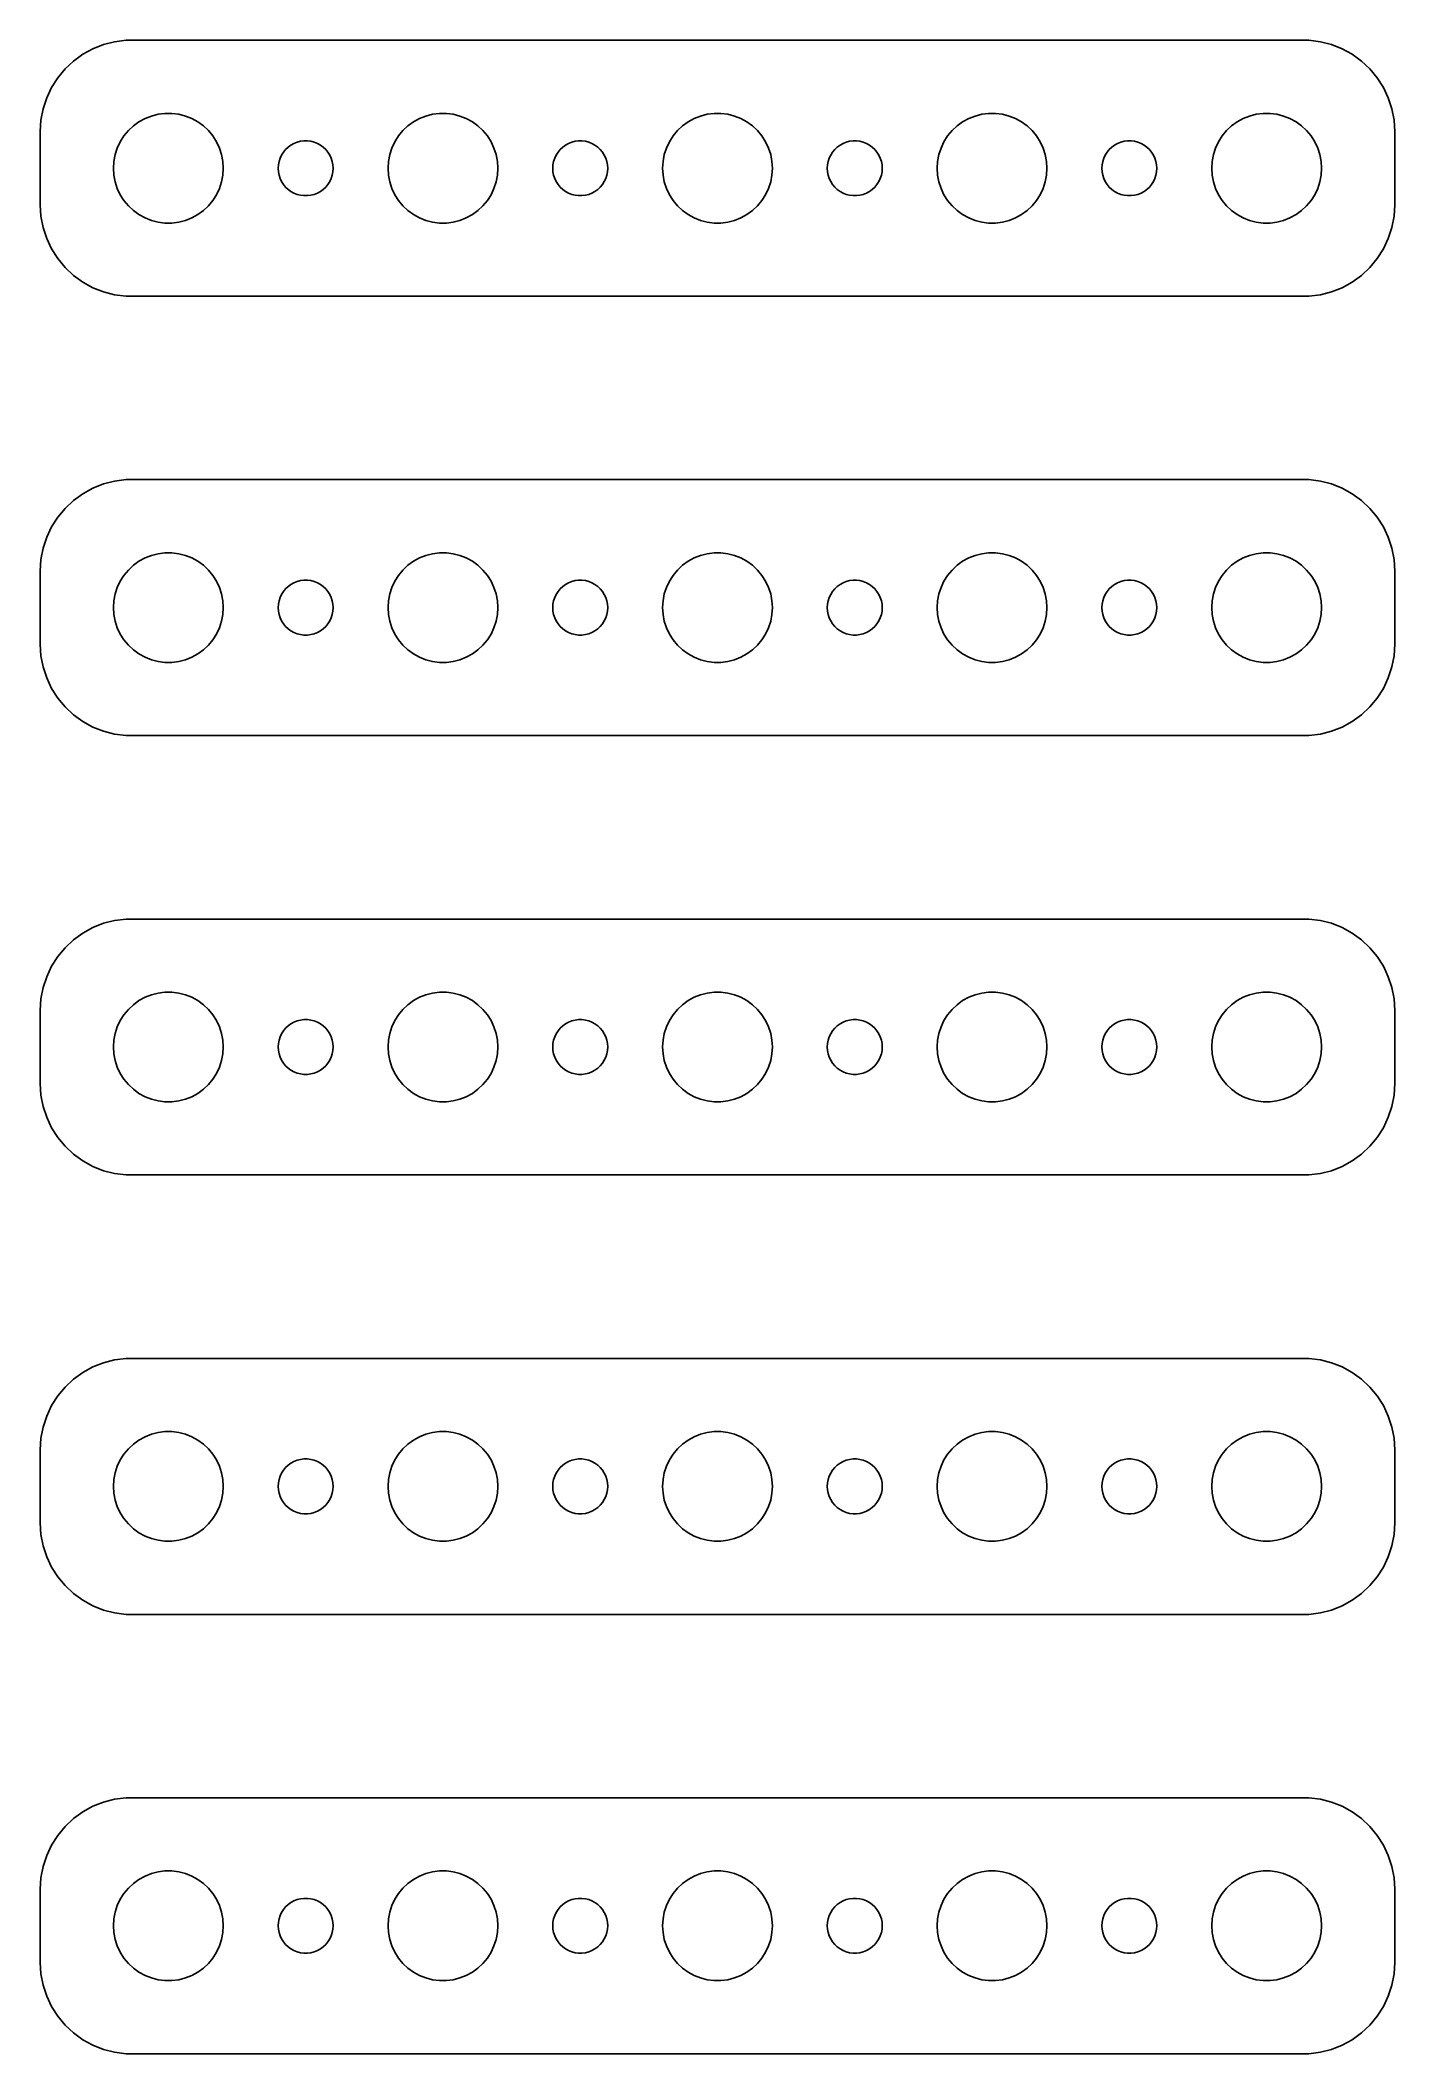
# Model space of a CAD drawing. Header units: metres. Extents: x -37 to 37, y 113 to 223.
import ezdxf

# ---------------------------------------------------------------- set-up
doc = ezdxf.new("R2010")
doc.units = ezdxf.units.M

msp = doc.modelspace()

# ---------------------------------------------------------------- linework, layer by layer
for p, q in [((-34.6791, 222.222), (-35.1871, 221.853)), ((-34.1289, 222.524), (-34.6791, 222.222)), ((-33.5451, 222.755), (-34.1289, 222.524)), ((-32.9369, 222.911), (-33.5451, 222.755)), ((-32.3139, 222.99), (-32.9369, 222.911)), ((32.3139, 222.99), (-32.3139, 222.99)), ((32.9369, 222.911), (32.3139, 222.99)), ((33.5451, 222.755), (32.9369, 222.911)), ((34.1289, 222.524), (33.5451, 222.755)), ((34.6791, 222.222), (34.1289, 222.524)), ((35.1871, 221.853), (34.6791, 222.222)), ((-35.6448, 221.423), (-36.0451, 220.939)), ((-35.1871, 221.853), (-35.6448, 221.423)), ((35.6448, 221.423), (35.1871, 221.853)), ((36.0451, 220.939), (35.6448, 221.423)), ((-36.3815, 220.409), (-36.6489, 219.841)), ((-36.0451, 220.939), (-36.3815, 220.409)), ((36.3815, 220.409), (36.0451, 220.939)), ((36.6489, 219.841), (36.3815, 220.409)), ((-36.8429, 219.243), (-36.9606, 218.627)), ((-36.6489, 219.841), (-36.8429, 219.243)), ((-30.927, 218.853), (-30.5621, 218.947)), ((-30.5621, 218.947), (-30.1884, 218.994)), ((-30.1884, 218.994), (-29.8116, 218.994)), ((-29.8116, 218.994), (-29.4379, 218.947)), ((-29.4379, 218.947), (-29.0729, 218.853)), ((-15.927, 218.853), (-15.5621, 218.947)), ((-15.5621, 218.947), (-15.1884, 218.994)), ((-15.1884, 218.994), (-14.8116, 218.994)), ((-14.8116, 218.994), (-14.4379, 218.947)), ((-14.4379, 218.947), (-14.0729, 218.853)), ((-0.92705, 218.853), (-0.56213, 218.947)), ((-0.56213, 218.947), (-0.18837, 218.994)), ((-0.18837, 218.994), (0.18837, 218.994)), ((0.18837, 218.994), (0.56213, 218.947)), ((0.56213, 218.947), (0.92705, 218.853)), ((14.0729, 218.853), (14.4379, 218.947)), ((14.4379, 218.947), (14.8116, 218.994)), ((14.8116, 218.994), (15.1884, 218.994)), ((15.1884, 218.994), (15.5621, 218.947)), ((15.5621, 218.947), (15.927, 218.853)), ((29.0729, 218.853), (29.4379, 218.947)), ((29.4379, 218.947), (29.8116, 218.994)), ((29.8116, 218.994), (30.1884, 218.994)), ((30.1884, 218.994), (30.5621, 218.947)), ((30.5621, 218.947), (30.927, 218.853)), ((36.8429, 219.243), (36.6489, 219.841)), ((36.9606, 218.627), (36.8429, 219.243)), ((-36.9606, 218.627), (-37, 218)), ((-37, 218), (-37, 214)), ((-32.6289, 217.445), (-32.427, 217.763)), ((-32.427, 217.763), (-32.1869, 218.054)), ((-32.1869, 218.054), (-31.9123, 218.312)), ((-31.9123, 218.312), (-31.6075, 218.533)), ((-31.6075, 218.533), (-31.2773, 218.714)), ((-31.2773, 218.714), (-30.927, 218.853)), ((-29.0729, 218.853), (-28.7227, 218.714)), ((-28.7227, 218.714), (-28.3925, 218.533)), ((-28.3925, 218.533), (-28.0877, 218.312)), ((-28.0877, 218.312), (-27.8131, 218.054)), ((-27.8131, 218.054), (-27.5729, 217.763)), ((-27.5729, 217.763), (-27.3711, 217.445)), ((-17.6289, 217.445), (-17.427, 217.763)), ((-17.427, 217.763), (-17.1869, 218.054)), ((-17.1869, 218.054), (-16.9123, 218.312)), ((-16.9123, 218.312), (-16.6075, 218.533)), ((-16.6075, 218.533), (-16.2773, 218.714)), ((-16.2773, 218.714), (-15.927, 218.853)), ((-14.0729, 218.853), (-13.7227, 218.714)), ((-13.7227, 218.714), (-13.3925, 218.533)), ((-13.3925, 218.533), (-13.0877, 218.312)), ((-13.0877, 218.312), (-12.8131, 218.054)), ((-12.8131, 218.054), (-12.5729, 217.763)), ((-12.5729, 217.763), (-12.3711, 217.445)), ((-2.62891, 217.445), (-2.42705, 217.763)), ((-2.42705, 217.763), (-2.1869, 218.054)), ((-2.1869, 218.054), (-1.91226, 218.312)), ((-1.91226, 218.312), (-1.60747, 218.533)), ((-1.60747, 218.533), (-1.27733, 218.714)), ((-1.27733, 218.714), (-0.92705, 218.853)), ((0.92705, 218.853), (1.27733, 218.714)), ((1.27733, 218.714), (1.60747, 218.533)), ((1.60747, 218.533), (1.91226, 218.312)), ((1.91226, 218.312), (2.1869, 218.054)), ((2.1869, 218.054), (2.42705, 217.763)), ((2.42705, 217.763), (2.62891, 217.445)), ((12.3711, 217.445), (12.5729, 217.763)), ((12.5729, 217.763), (12.8131, 218.054)), ((12.8131, 218.054), (13.0877, 218.312)), ((13.0877, 218.312), (13.3925, 218.533)), ((13.3925, 218.533), (13.7227, 218.714)), ((13.7227, 218.714), (14.0729, 218.853)), ((15.927, 218.853), (16.2773, 218.714)), ((16.2773, 218.714), (16.6075, 218.533)), ((16.6075, 218.533), (16.9123, 218.312)), ((16.9123, 218.312), (17.1869, 218.054)), ((17.1869, 218.054), (17.427, 217.763)), ((17.427, 217.763), (17.6289, 217.445)), ((27.3711, 217.445), (27.5729, 217.763)), ((27.5729, 217.763), (27.8131, 218.054)), ((27.8131, 218.054), (28.0877, 218.312)), ((28.0877, 218.312), (28.3925, 218.533)), ((28.3925, 218.533), (28.7227, 218.714)), ((28.7227, 218.714), (29.0729, 218.853)), ((30.927, 218.853), (31.2773, 218.714)), ((31.2773, 218.714), (31.6075, 218.533)), ((31.6075, 218.533), (31.9123, 218.312)), ((31.9123, 218.312), (32.1869, 218.054)), ((32.1869, 218.054), (32.427, 217.763)), ((32.427, 217.763), (32.6289, 217.445)), ((37, 218), (36.9606, 218.627)), ((37, 214), (37, 218)), ((-32.9763, 216.376), (-32.9057, 216.746)), ((-32.9057, 216.746), (-32.7893, 217.104)), ((-32.7893, 217.104), (-32.6289, 217.445)), ((-27.3711, 217.445), (-27.2107, 217.104)), ((-27.2107, 217.104), (-27.0942, 216.746)), ((-27.0942, 216.746), (-27.0237, 216.376)), ((-23.8947, 216.552), (-23.8145, 216.723)), ((-23.8145, 216.723), (-23.7135, 216.882)), ((-23.7135, 216.882), (-23.5934, 217.027)), ((-23.5934, 217.027), (-23.4561, 217.156)), ((-23.4561, 217.156), (-23.3037, 217.266)), ((-23.3037, 217.266), (-23.1387, 217.357)), ((-23.1387, 217.357), (-22.9635, 217.427)), ((-22.9635, 217.427), (-22.7811, 217.473)), ((-22.7811, 217.473), (-22.5942, 217.497)), ((-22.5942, 217.497), (-22.4058, 217.497)), ((-22.4058, 217.497), (-22.2189, 217.473)), ((-22.2189, 217.473), (-22.0365, 217.427)), ((-22.0365, 217.427), (-21.8613, 217.357)), ((-21.8613, 217.357), (-21.6963, 217.266)), ((-21.6963, 217.266), (-21.5439, 217.156)), ((-21.5439, 217.156), (-21.4065, 217.027)), ((-21.4065, 217.027), (-21.2865, 216.882)), ((-21.2865, 216.882), (-21.1855, 216.723)), ((-21.1855, 216.723), (-21.1053, 216.552)), ((-17.9763, 216.376), (-17.9057, 216.746)), ((-17.9057, 216.746), (-17.7893, 217.104)), ((-17.7893, 217.104), (-17.6289, 217.445)), ((-12.3711, 217.445), (-12.2107, 217.104)), ((-12.2107, 217.104), (-12.0942, 216.746)), ((-12.0942, 216.746), (-12.0237, 216.376)), ((-8.89465, 216.552), (-8.81445, 216.723)), ((-8.81445, 216.723), (-8.71352, 216.882)), ((-8.71352, 216.882), (-8.59344, 217.027)), ((-8.59344, 217.027), (-8.45613, 217.156)), ((-8.45613, 217.156), (-8.30373, 217.266)), ((-8.30373, 217.266), (-8.13866, 217.357)), ((-8.13866, 217.357), (-7.96352, 217.427)), ((-7.96352, 217.427), (-7.78107, 217.473)), ((-7.78107, 217.473), (-7.59418, 217.497)), ((-7.59418, 217.497), (-7.40581, 217.497)), ((-7.40581, 217.497), (-7.21892, 217.473)), ((-7.21892, 217.473), (-7.03647, 217.427)), ((-7.03647, 217.427), (-6.86133, 217.357)), ((-6.86133, 217.357), (-6.69626, 217.266)), ((-6.69626, 217.266), (-6.54385, 217.156)), ((-6.54385, 217.156), (-6.40654, 217.027)), ((-6.40654, 217.027), (-6.28647, 216.882)), ((-6.28647, 216.882), (-6.18553, 216.723)), ((-6.18553, 216.723), (-6.10533, 216.552)), ((-2.97633, 216.376), (-2.90575, 216.746)), ((-2.90575, 216.746), (-2.78932, 217.104)), ((-2.78932, 217.104), (-2.62891, 217.445)), ((2.62891, 217.445), (2.78932, 217.104)), ((2.78932, 217.104), (2.90575, 216.746)), ((2.90575, 216.746), (2.97633, 216.376)), ((6.10533, 216.552), (6.18553, 216.723)), ((6.18553, 216.723), (6.28647, 216.882)), ((6.28647, 216.882), (6.40654, 217.027)), ((6.40654, 217.027), (6.54385, 217.156)), ((6.54385, 217.156), (6.69626, 217.266)), ((6.69626, 217.266), (6.86133, 217.357)), ((6.86133, 217.357), (7.03647, 217.427)), ((7.03647, 217.427), (7.21892, 217.473)), ((7.21892, 217.473), (7.40581, 217.497)), ((7.40581, 217.497), (7.59418, 217.497)), ((7.59418, 217.497), (7.78107, 217.473)), ((7.78107, 217.473), (7.96352, 217.427)), ((7.96352, 217.427), (8.13866, 217.357)), ((8.13866, 217.357), (8.30373, 217.266)), ((8.30373, 217.266), (8.45613, 217.156)), ((8.45613, 217.156), (8.59344, 217.027)), ((8.59344, 217.027), (8.71352, 216.882)), ((8.71352, 216.882), (8.81445, 216.723)), ((8.81445, 216.723), (8.89465, 216.552)), ((12.0237, 216.376), (12.0942, 216.746)), ((12.0942, 216.746), (12.2107, 217.104)), ((12.2107, 217.104), (12.3711, 217.445)), ((17.6289, 217.445), (17.7893, 217.104)), ((17.7893, 217.104), (17.9057, 216.746)), ((17.9057, 216.746), (17.9763, 216.376)), ((21.1053, 216.552), (21.1855, 216.723)), ((21.1855, 216.723), (21.2865, 216.882)), ((21.2865, 216.882), (21.4065, 217.027)), ((21.4065, 217.027), (21.5439, 217.156)), ((21.5439, 217.156), (21.6963, 217.266)), ((21.6963, 217.266), (21.8613, 217.357)), ((21.8613, 217.357), (22.0365, 217.427)), ((22.0365, 217.427), (22.2189, 217.473)), ((22.2189, 217.473), (22.4058, 217.497)), ((22.4058, 217.497), (22.5942, 217.497)), ((22.5942, 217.497), (22.7811, 217.473)), ((22.7811, 217.473), (22.9635, 217.427)), ((22.9635, 217.427), (23.1387, 217.357)), ((23.1387, 217.357), (23.3037, 217.266)), ((23.3037, 217.266), (23.4561, 217.156)), ((23.4561, 217.156), (23.5934, 217.027)), ((23.5934, 217.027), (23.7135, 216.882)), ((23.7135, 216.882), (23.8145, 216.723)), ((23.8145, 216.723), (23.8947, 216.552)), ((27.0237, 216.376), (27.0942, 216.746)), ((27.0942, 216.746), (27.2107, 217.104)), ((27.2107, 217.104), (27.3711, 217.445)), ((32.6289, 217.445), (32.7893, 217.104)), ((32.7893, 217.104), (32.9057, 216.746)), ((32.9057, 216.746), (32.9763, 216.376)), ((-33, 216), (-32.9763, 216.376)), ((-32.9763, 215.624), (-33, 216)), ((-32.9057, 215.254), (-32.9763, 215.624)), ((-27.0237, 215.624), (-27.0942, 215.254)), ((-27.0237, 216.376), (-27, 216)), ((-27, 216), (-27.0237, 215.624)), ((-24, 216), (-23.9882, 216.188)), ((-23.9882, 215.812), (-24, 216)), ((-23.9882, 216.188), (-23.9529, 216.373)), ((-23.9529, 215.627), (-23.9882, 215.812)), ((-23.9529, 216.373), (-23.8947, 216.552)), ((-23.8947, 215.448), (-23.9529, 215.627)), ((-21.1053, 216.552), (-21.0471, 216.373)), ((-21.0471, 215.627), (-21.1053, 215.448)), ((-21.0471, 216.373), (-21.0118, 216.188)), ((-21.0118, 215.812), (-21.0471, 215.627)), ((-21.0118, 216.188), (-21, 216)), ((-21, 216), (-21.0118, 215.812)), ((-18, 216), (-17.9763, 216.376)), ((-17.9763, 215.624), (-18, 216)), ((-17.9057, 215.254), (-17.9763, 215.624)), ((-12.0237, 215.624), (-12.0942, 215.254)), ((-12.0237, 216.376), (-12, 216)), ((-12, 216), (-12.0237, 215.624)), ((-9, 216), (-8.98816, 216.188)), ((-8.98816, 215.812), (-9, 216)), ((-8.98816, 216.188), (-8.95287, 216.373)), ((-8.95287, 215.627), (-8.98816, 215.812)), ((-8.95287, 216.373), (-8.89465, 216.552)), ((-8.89465, 215.448), (-8.95287, 215.627)), ((-6.10533, 216.552), (-6.04712, 216.373)), ((-6.04712, 215.627), (-6.10533, 215.448)), ((-6.04712, 216.373), (-6.01183, 216.188)), ((-6.01183, 215.812), (-6.04712, 215.627)), ((-6.01183, 216.188), (-6, 216)), ((-6, 216), (-6.01183, 215.812)), ((-3, 216), (-2.97633, 216.376)), ((-2.97633, 215.624), (-3, 216)), ((-2.90575, 215.254), (-2.97633, 215.624)), ((2.97633, 215.624), (2.90575, 215.254)), ((2.97633, 216.376), (3, 216)), ((3, 216), (2.97633, 215.624)), ((6, 216), (6.01183, 216.188)), ((6.01183, 215.812), (6, 216)), ((6.01183, 216.188), (6.04712, 216.373)), ((6.04712, 215.627), (6.01183, 215.812)), ((6.04712, 216.373), (6.10533, 216.552)), ((6.10533, 215.448), (6.04712, 215.627)), ((8.89465, 216.552), (8.95287, 216.373)), ((8.95287, 215.627), (8.89465, 215.448)), ((8.95287, 216.373), (8.98816, 216.188)), ((8.98816, 215.812), (8.95287, 215.627)), ((8.98816, 216.188), (9, 216)), ((9, 216), (8.98816, 215.812)), ((12, 216), (12.0237, 216.376)), ((12.0237, 215.624), (12, 216)), ((12.0942, 215.254), (12.0237, 215.624)), ((17.9763, 215.624), (17.9057, 215.254)), ((17.9763, 216.376), (18, 216)), ((18, 216), (17.9763, 215.624)), ((21, 216), (21.0118, 216.188)), ((21.0118, 215.812), (21, 216)), ((21.0118, 216.188), (21.0471, 216.373)), ((21.0471, 215.627), (21.0118, 215.812)), ((21.0471, 216.373), (21.1053, 216.552)), ((21.1053, 215.448), (21.0471, 215.627)), ((23.8947, 216.552), (23.9529, 216.373)), ((23.9529, 215.627), (23.8947, 215.448)), ((23.9529, 216.373), (23.9882, 216.188)), ((23.9882, 215.812), (23.9529, 215.627)), ((23.9882, 216.188), (24, 216)), ((24, 216), (23.9882, 215.812)), ((27, 216), (27.0237, 216.376)), ((27.0237, 215.624), (27, 216)), ((27.0942, 215.254), (27.0237, 215.624)), ((32.9763, 215.624), (32.9057, 215.254)), ((32.9763, 216.376), (33, 216)), ((33, 216), (32.9763, 215.624)), ((-32.7893, 214.896), (-32.9057, 215.254)), ((-32.6289, 214.555), (-32.7893, 214.896)), ((-32.427, 214.237), (-32.6289, 214.555)), ((-27.3711, 214.555), (-27.5729, 214.237)), ((-27.2107, 214.896), (-27.3711, 214.555)), ((-27.0942, 215.254), (-27.2107, 214.896)), ((-23.8145, 215.277), (-23.8947, 215.448)), ((-23.7135, 215.118), (-23.8145, 215.277)), ((-23.5934, 214.973), (-23.7135, 215.118)), ((-23.4561, 214.844), (-23.5934, 214.973)), ((-23.3037, 214.734), (-23.4561, 214.844)), ((-23.1387, 214.643), (-23.3037, 214.734)), ((-22.9635, 214.573), (-23.1387, 214.643)), ((-22.7811, 214.527), (-22.9635, 214.573)), ((-22.5942, 214.503), (-22.7811, 214.527)), ((-22.4058, 214.503), (-22.5942, 214.503)), ((-22.2189, 214.527), (-22.4058, 214.503)), ((-22.0365, 214.573), (-22.2189, 214.527)), ((-21.8613, 214.643), (-22.0365, 214.573)), ((-21.6963, 214.734), (-21.8613, 214.643)), ((-21.5439, 214.844), (-21.6963, 214.734)), ((-21.4065, 214.973), (-21.5439, 214.844)), ((-21.2865, 215.118), (-21.4065, 214.973)), ((-21.1855, 215.277), (-21.2865, 215.118)), ((-21.1053, 215.448), (-21.1855, 215.277)), ((-17.7893, 214.896), (-17.9057, 215.254)), ((-17.6289, 214.555), (-17.7893, 214.896)), ((-17.427, 214.237), (-17.6289, 214.555)), ((-12.3711, 214.555), (-12.5729, 214.237)), ((-12.2107, 214.896), (-12.3711, 214.555)), ((-12.0942, 215.254), (-12.2107, 214.896)), ((-8.81445, 215.277), (-8.89465, 215.448)), ((-8.71352, 215.118), (-8.81445, 215.277)), ((-8.59344, 214.973), (-8.71352, 215.118)), ((-8.45613, 214.844), (-8.59344, 214.973)), ((-8.30373, 214.734), (-8.45613, 214.844)), ((-8.13866, 214.643), (-8.30373, 214.734)), ((-7.96352, 214.573), (-8.13866, 214.643)), ((-7.78107, 214.527), (-7.96352, 214.573)), ((-7.59418, 214.503), (-7.78107, 214.527)), ((-7.40581, 214.503), (-7.59418, 214.503)), ((-7.21892, 214.527), (-7.40581, 214.503)), ((-7.03647, 214.573), (-7.21892, 214.527)), ((-6.86133, 214.643), (-7.03647, 214.573)), ((-6.69626, 214.734), (-6.86133, 214.643)), ((-6.54385, 214.844), (-6.69626, 214.734)), ((-6.40654, 214.973), (-6.54385, 214.844)), ((-6.28647, 215.118), (-6.40654, 214.973)), ((-6.18553, 215.277), (-6.28647, 215.118)), ((-6.10533, 215.448), (-6.18553, 215.277)), ((-2.78932, 214.896), (-2.90575, 215.254)), ((-2.62891, 214.555), (-2.78932, 214.896)), ((-2.42705, 214.237), (-2.62891, 214.555)), ((2.62891, 214.555), (2.42705, 214.237)), ((2.78932, 214.896), (2.62891, 214.555)), ((2.90575, 215.254), (2.78932, 214.896)), ((6.18553, 215.277), (6.10533, 215.448)), ((6.28647, 215.118), (6.18553, 215.277)), ((6.40654, 214.973), (6.28647, 215.118)), ((6.54385, 214.844), (6.40654, 214.973)), ((6.69626, 214.734), (6.54385, 214.844)), ((6.86133, 214.643), (6.69626, 214.734)), ((7.03647, 214.573), (6.86133, 214.643)), ((7.21892, 214.527), (7.03647, 214.573)), ((7.40581, 214.503), (7.21892, 214.527)), ((7.59418, 214.503), (7.40581, 214.503)), ((7.78107, 214.527), (7.59418, 214.503)), ((7.96352, 214.573), (7.78107, 214.527)), ((8.13866, 214.643), (7.96352, 214.573)), ((8.30373, 214.734), (8.13866, 214.643)), ((8.45613, 214.844), (8.30373, 214.734)), ((8.59344, 214.973), (8.45613, 214.844)), ((8.71352, 215.118), (8.59344, 214.973)), ((8.81445, 215.277), (8.71352, 215.118)), ((8.89465, 215.448), (8.81445, 215.277)), ((12.2107, 214.896), (12.0942, 215.254)), ((12.3711, 214.555), (12.2107, 214.896)), ((12.5729, 214.237), (12.3711, 214.555)), ((17.6289, 214.555), (17.427, 214.237)), ((17.7893, 214.896), (17.6289, 214.555)), ((17.9057, 215.254), (17.7893, 214.896)), ((21.1855, 215.277), (21.1053, 215.448)), ((21.2865, 215.118), (21.1855, 215.277)), ((21.4065, 214.973), (21.2865, 215.118)), ((21.5439, 214.844), (21.4065, 214.973)), ((21.6963, 214.734), (21.5439, 214.844)), ((21.8613, 214.643), (21.6963, 214.734)), ((22.0365, 214.573), (21.8613, 214.643)), ((22.2189, 214.527), (22.0365, 214.573)), ((22.4058, 214.503), (22.2189, 214.527)), ((22.5942, 214.503), (22.4058, 214.503)), ((22.7811, 214.527), (22.5942, 214.503)), ((22.9635, 214.573), (22.7811, 214.527)), ((23.1387, 214.643), (22.9635, 214.573)), ((23.3037, 214.734), (23.1387, 214.643)), ((23.4561, 214.844), (23.3037, 214.734)), ((23.5934, 214.973), (23.4561, 214.844)), ((23.7135, 215.118), (23.5934, 214.973)), ((23.8145, 215.277), (23.7135, 215.118)), ((23.8947, 215.448), (23.8145, 215.277)), ((27.2107, 214.896), (27.0942, 215.254)), ((27.3711, 214.555), (27.2107, 214.896)), ((27.5729, 214.237), (27.3711, 214.555)), ((32.6289, 214.555), (32.427, 214.237)), ((32.7893, 214.896), (32.6289, 214.555)), ((32.9057, 215.254), (32.7893, 214.896)), ((-37, 214), (-36.9606, 213.373)), ((-36.9606, 213.373), (-36.8429, 212.757)), ((-32.1869, 213.946), (-32.427, 214.237)), ((-31.9123, 213.688), (-32.1869, 213.946)), ((-31.6075, 213.467), (-31.9123, 213.688)), ((-31.2773, 213.286), (-31.6075, 213.467)), ((-28.3925, 213.467), (-28.7227, 213.286)), ((-28.0877, 213.688), (-28.3925, 213.467)), ((-27.8131, 213.946), (-28.0877, 213.688)), ((-27.5729, 214.237), (-27.8131, 213.946)), ((-17.1869, 213.946), (-17.427, 214.237)), ((-16.9123, 213.688), (-17.1869, 213.946)), ((-16.6075, 213.467), (-16.9123, 213.688)), ((-16.2773, 213.286), (-16.6075, 213.467)), ((-13.3925, 213.467), (-13.7227, 213.286)), ((-13.0877, 213.688), (-13.3925, 213.467)), ((-12.8131, 213.946), (-13.0877, 213.688)), ((-12.5729, 214.237), (-12.8131, 213.946)), ((-2.1869, 213.946), (-2.42705, 214.237)), ((-1.91226, 213.688), (-2.1869, 213.946)), ((-1.60747, 213.467), (-1.91226, 213.688)), ((-1.27733, 213.286), (-1.60747, 213.467)), ((1.60747, 213.467), (1.27733, 213.286)), ((1.91226, 213.688), (1.60747, 213.467)), ((2.1869, 213.946), (1.91226, 213.688)), ((2.42705, 214.237), (2.1869, 213.946)), ((12.8131, 213.946), (12.5729, 214.237)), ((13.0877, 213.688), (12.8131, 213.946)), ((13.3925, 213.467), (13.0877, 213.688)), ((13.7227, 213.286), (13.3925, 213.467)), ((16.6075, 213.467), (16.2773, 213.286)), ((16.9123, 213.688), (16.6075, 213.467)), ((17.1869, 213.946), (16.9123, 213.688)), ((17.427, 214.237), (17.1869, 213.946)), ((27.8131, 213.946), (27.5729, 214.237)), ((28.0877, 213.688), (27.8131, 213.946)), ((28.3925, 213.467), (28.0877, 213.688)), ((28.7227, 213.286), (28.3925, 213.467)), ((31.6075, 213.467), (31.2773, 213.286)), ((31.9123, 213.688), (31.6075, 213.467)), ((32.1869, 213.946), (31.9123, 213.688)), ((32.427, 214.237), (32.1869, 213.946)), ((36.8429, 212.757), (36.9606, 213.373)), ((36.9606, 213.373), (37, 214)), ((-36.8429, 212.757), (-36.6489, 212.159)), ((-30.927, 213.147), (-31.2773, 213.286)), ((-30.5621, 213.053), (-30.927, 213.147)), ((-30.1884, 213.006), (-30.5621, 213.053)), ((-29.8116, 213.006), (-30.1884, 213.006)), ((-29.4379, 213.053), (-29.8116, 213.006)), ((-29.0729, 213.147), (-29.4379, 213.053)), ((-28.7227, 213.286), (-29.0729, 213.147)), ((-15.927, 213.147), (-16.2773, 213.286)), ((-15.5621, 213.053), (-15.927, 213.147)), ((-15.1884, 213.006), (-15.5621, 213.053)), ((-14.8116, 213.006), (-15.1884, 213.006)), ((-14.4379, 213.053), (-14.8116, 213.006)), ((-14.0729, 213.147), (-14.4379, 213.053)), ((-13.7227, 213.286), (-14.0729, 213.147)), ((-0.92705, 213.147), (-1.27733, 213.286)), ((-0.56213, 213.053), (-0.92705, 213.147)), ((-0.18837, 213.006), (-0.56213, 213.053)), ((0.18837, 213.006), (-0.18837, 213.006)), ((0.56213, 213.053), (0.18837, 213.006)), ((0.92705, 213.147), (0.56213, 213.053)), ((1.27733, 213.286), (0.92705, 213.147)), ((14.0729, 213.147), (13.7227, 213.286)), ((14.4379, 213.053), (14.0729, 213.147)), ((14.8116, 213.006), (14.4379, 213.053)), ((15.1884, 213.006), (14.8116, 213.006)), ((15.5621, 213.053), (15.1884, 213.006)), ((15.927, 213.147), (15.5621, 213.053)), ((16.2773, 213.286), (15.927, 213.147)), ((29.0729, 213.147), (28.7227, 213.286)), ((29.4379, 213.053), (29.0729, 213.147)), ((29.8116, 213.006), (29.4379, 213.053)), ((30.1884, 213.006), (29.8116, 213.006)), ((30.5621, 213.053), (30.1884, 213.006)), ((30.927, 213.147), (30.5621, 213.053)), ((31.2773, 213.286), (30.927, 213.147)), ((36.6489, 212.159), (36.8429, 212.757)), ((-36.6489, 212.159), (-36.3815, 211.591)), ((-36.3815, 211.591), (-36.0451, 211.061)), ((36.0451, 211.061), (36.3815, 211.591)), ((36.3815, 211.591), (36.6489, 212.159)), ((-36.0451, 211.061), (-35.6448, 210.577)), ((-35.6448, 210.577), (-35.1871, 210.147)), ((-35.1871, 210.147), (-34.6791, 209.778)), ((34.6791, 209.778), (35.1871, 210.147)), ((35.1871, 210.147), (35.6448, 210.577)), ((35.6448, 210.577), (36.0451, 211.061)), ((-34.6791, 209.778), (-34.1289, 209.476)), ((-34.1289, 209.476), (-33.5451, 209.245)), ((-33.5451, 209.245), (-32.9369, 209.089)), ((-32.9369, 209.089), (-32.3139, 209.01)), ((-32.3139, 209.01), (32.3139, 209.01)), ((32.3139, 209.01), (32.9369, 209.089)), ((32.9369, 209.089), (33.5451, 209.245)), ((33.5451, 209.245), (34.1289, 209.476)), ((34.1289, 209.476), (34.6791, 209.778)), ((-34.6791, 198.222), (-35.1871, 197.853)), ((-34.1289, 198.524), (-34.6791, 198.222)), ((-33.5451, 198.755), (-34.1289, 198.524)), ((-32.9369, 198.911), (-33.5451, 198.755)), ((-32.3139, 198.99), (-32.9369, 198.911)), ((32.3139, 198.99), (-32.3139, 198.99)), ((32.9369, 198.911), (32.3139, 198.99)), ((33.5451, 198.755), (32.9369, 198.911)), ((34.1289, 198.524), (33.5451, 198.755)), ((34.6791, 198.222), (34.1289, 198.524)), ((35.1871, 197.853), (34.6791, 198.222)), ((-36.0451, 196.939), (-36.3815, 196.409)), ((-35.6448, 197.423), (-36.0451, 196.939)), ((-35.1871, 197.853), (-35.6448, 197.423)), ((35.6448, 197.423), (35.1871, 197.853)), ((36.0451, 196.939), (35.6448, 197.423)), ((36.3815, 196.409), (36.0451, 196.939)), ((-36.6489, 195.841), (-36.8429, 195.243)), ((-36.3815, 196.409), (-36.6489, 195.841)), ((36.6489, 195.841), (36.3815, 196.409)), ((36.8429, 195.243), (36.6489, 195.841)), ((-36.8429, 195.243), (-36.9606, 194.627)), ((-31.6075, 194.533), (-31.2773, 194.714)), ((-31.2773, 194.714), (-30.927, 194.853)), ((-30.927, 194.853), (-30.5621, 194.947)), ((-30.5621, 194.947), (-30.1884, 194.994)), ((-30.1884, 194.994), (-29.8116, 194.994)), ((-29.8116, 194.994), (-29.4379, 194.947)), ((-29.4379, 194.947), (-29.0729, 194.853)), ((-29.0729, 194.853), (-28.7227, 194.714)), ((-28.7227, 194.714), (-28.3925, 194.533)), ((-16.6075, 194.533), (-16.2773, 194.714)), ((-16.2773, 194.714), (-15.927, 194.853)), ((-15.927, 194.853), (-15.5621, 194.947)), ((-15.5621, 194.947), (-15.1884, 194.994)), ((-15.1884, 194.994), (-14.8116, 194.994)), ((-14.8116, 194.994), (-14.4379, 194.947)), ((-14.4379, 194.947), (-14.0729, 194.853)), ((-14.0729, 194.853), (-13.7227, 194.714)), ((-13.7227, 194.714), (-13.3925, 194.533)), ((-1.60747, 194.533), (-1.27733, 194.714)), ((-1.27733, 194.714), (-0.92705, 194.853)), ((-0.92705, 194.853), (-0.56213, 194.947)), ((-0.56213, 194.947), (-0.18837, 194.994)), ((-0.18837, 194.994), (0.18837, 194.994)), ((0.18837, 194.994), (0.56213, 194.947)), ((0.56213, 194.947), (0.92705, 194.853)), ((0.92705, 194.853), (1.27733, 194.714)), ((1.27733, 194.714), (1.60747, 194.533)), ((13.3925, 194.533), (13.7227, 194.714)), ((13.7227, 194.714), (14.0729, 194.853)), ((14.0729, 194.853), (14.4379, 194.947)), ((14.4379, 194.947), (14.8116, 194.994)), ((14.8116, 194.994), (15.1884, 194.994)), ((15.1884, 194.994), (15.5621, 194.947)), ((15.5621, 194.947), (15.927, 194.853)), ((15.927, 194.853), (16.2773, 194.714)), ((16.2773, 194.714), (16.6075, 194.533)), ((28.3925, 194.533), (28.7227, 194.714)), ((28.7227, 194.714), (29.0729, 194.853)), ((29.0729, 194.853), (29.4379, 194.947)), ((29.4379, 194.947), (29.8116, 194.994)), ((29.8116, 194.994), (30.1884, 194.994)), ((30.1884, 194.994), (30.5621, 194.947)), ((30.5621, 194.947), (30.927, 194.853)), ((30.927, 194.853), (31.2773, 194.714)), ((31.2773, 194.714), (31.6075, 194.533)), ((36.9606, 194.627), (36.8429, 195.243)), ((-36.9606, 194.627), (-37, 194)), ((-37, 194), (-37, 190)), ((-32.6289, 193.445), (-32.427, 193.763)), ((-32.427, 193.763), (-32.1869, 194.054)), ((-32.1869, 194.054), (-31.9123, 194.312)), ((-31.9123, 194.312), (-31.6075, 194.533)), ((-28.3925, 194.533), (-28.0877, 194.312)), ((-28.0877, 194.312), (-27.8131, 194.054)), ((-27.8131, 194.054), (-27.5729, 193.763)), ((-27.5729, 193.763), (-27.3711, 193.445)), ((-17.6289, 193.445), (-17.427, 193.763)), ((-17.427, 193.763), (-17.1869, 194.054)), ((-17.1869, 194.054), (-16.9123, 194.312)), ((-16.9123, 194.312), (-16.6075, 194.533)), ((-13.3925, 194.533), (-13.0877, 194.312)), ((-13.0877, 194.312), (-12.8131, 194.054)), ((-12.8131, 194.054), (-12.5729, 193.763)), ((-12.5729, 193.763), (-12.3711, 193.445)), ((-2.62891, 193.445), (-2.42705, 193.763)), ((-2.42705, 193.763), (-2.1869, 194.054)), ((-2.1869, 194.054), (-1.91226, 194.312)), ((-1.91226, 194.312), (-1.60747, 194.533)), ((1.60747, 194.533), (1.91226, 194.312)), ((1.91226, 194.312), (2.1869, 194.054)), ((2.1869, 194.054), (2.42705, 193.763)), ((2.42705, 193.763), (2.62891, 193.445)), ((12.3711, 193.445), (12.5729, 193.763)), ((12.5729, 193.763), (12.8131, 194.054)), ((12.8131, 194.054), (13.0877, 194.312)), ((13.0877, 194.312), (13.3925, 194.533)), ((16.6075, 194.533), (16.9123, 194.312)), ((16.9123, 194.312), (17.1869, 194.054)), ((17.1869, 194.054), (17.427, 193.763)), ((17.427, 193.763), (17.6289, 193.445)), ((27.3711, 193.445), (27.5729, 193.763)), ((27.5729, 193.763), (27.8131, 194.054)), ((27.8131, 194.054), (28.0877, 194.312)), ((28.0877, 194.312), (28.3925, 194.533)), ((31.6075, 194.533), (31.9123, 194.312)), ((31.9123, 194.312), (32.1869, 194.054)), ((32.1869, 194.054), (32.427, 193.763)), ((32.427, 193.763), (32.6289, 193.445)), ((37, 194), (36.9606, 194.627)), ((37, 190), (37, 194)), ((-32.9763, 192.376), (-32.9057, 192.746)), ((-32.9057, 192.746), (-32.7893, 193.104)), ((-32.7893, 193.104), (-32.6289, 193.445)), ((-27.3711, 193.445), (-27.2107, 193.104)), ((-27.2107, 193.104), (-27.0942, 192.746)), ((-27.0942, 192.746), (-27.0237, 192.376)), ((-23.9529, 192.373), (-23.8947, 192.552)), ((-23.8947, 192.552), (-23.8145, 192.723)), ((-23.8145, 192.723), (-23.7135, 192.882)), ((-23.7135, 192.882), (-23.5934, 193.027)), ((-23.5934, 193.027), (-23.4561, 193.156)), ((-23.4561, 193.156), (-23.3037, 193.266)), ((-23.3037, 193.266), (-23.1387, 193.357)), ((-23.1387, 193.357), (-22.9635, 193.427)), ((-22.9635, 193.427), (-22.7811, 193.473)), ((-22.7811, 193.473), (-22.5942, 193.497)), ((-22.5942, 193.497), (-22.4058, 193.497)), ((-22.4058, 193.497), (-22.2189, 193.473)), ((-22.2189, 193.473), (-22.0365, 193.427)), ((-22.0365, 193.427), (-21.8613, 193.357)), ((-21.8613, 193.357), (-21.6963, 193.266)), ((-21.6963, 193.266), (-21.5439, 193.156)), ((-21.5439, 193.156), (-21.4065, 193.027)), ((-21.4065, 193.027), (-21.2865, 192.882)), ((-21.2865, 192.882), (-21.1855, 192.723)), ((-21.1855, 192.723), (-21.1053, 192.552)), ((-21.1053, 192.552), (-21.0471, 192.373)), ((-17.9763, 192.376), (-17.9057, 192.746)), ((-17.9057, 192.746), (-17.7893, 193.104)), ((-17.7893, 193.104), (-17.6289, 193.445)), ((-12.3711, 193.445), (-12.2107, 193.104)), ((-12.2107, 193.104), (-12.0942, 192.746)), ((-12.0942, 192.746), (-12.0237, 192.376)), ((-8.95287, 192.373), (-8.89465, 192.552)), ((-8.89465, 192.552), (-8.81445, 192.723)), ((-8.81445, 192.723), (-8.71352, 192.882)), ((-8.71352, 192.882), (-8.59344, 193.027)), ((-8.59344, 193.027), (-8.45613, 193.156)), ((-8.45613, 193.156), (-8.30373, 193.266)), ((-8.30373, 193.266), (-8.13866, 193.357)), ((-8.13866, 193.357), (-7.96352, 193.427)), ((-7.96352, 193.427), (-7.78107, 193.473)), ((-7.78107, 193.473), (-7.59418, 193.497)), ((-7.59418, 193.497), (-7.40581, 193.497)), ((-7.40581, 193.497), (-7.21892, 193.473)), ((-7.21892, 193.473), (-7.03647, 193.427)), ((-7.03647, 193.427), (-6.86133, 193.357)), ((-6.86133, 193.357), (-6.69626, 193.266)), ((-6.69626, 193.266), (-6.54385, 193.156)), ((-6.54385, 193.156), (-6.40654, 193.027)), ((-6.40654, 193.027), (-6.28647, 192.882)), ((-6.28647, 192.882), (-6.18553, 192.723)), ((-6.18553, 192.723), (-6.10533, 192.552)), ((-6.10533, 192.552), (-6.04712, 192.373)), ((-2.97633, 192.376), (-2.90575, 192.746)), ((-2.90575, 192.746), (-2.78932, 193.104)), ((-2.78932, 193.104), (-2.62891, 193.445)), ((2.62891, 193.445), (2.78932, 193.104)), ((2.78932, 193.104), (2.90575, 192.746)), ((2.90575, 192.746), (2.97633, 192.376)), ((6.04712, 192.373), (6.10533, 192.552)), ((6.10533, 192.552), (6.18553, 192.723)), ((6.18553, 192.723), (6.28647, 192.882)), ((6.28647, 192.882), (6.40654, 193.027)), ((6.40654, 193.027), (6.54385, 193.156)), ((6.54385, 193.156), (6.69626, 193.266)), ((6.69626, 193.266), (6.86133, 193.357)), ((6.86133, 193.357), (7.03647, 193.427)), ((7.03647, 193.427), (7.21892, 193.473)), ((7.21892, 193.473), (7.40581, 193.497)), ((7.40581, 193.497), (7.59418, 193.497)), ((7.59418, 193.497), (7.78107, 193.473)), ((7.78107, 193.473), (7.96352, 193.427)), ((7.96352, 193.427), (8.13866, 193.357)), ((8.13866, 193.357), (8.30373, 193.266)), ((8.30373, 193.266), (8.45613, 193.156)), ((8.45613, 193.156), (8.59344, 193.027)), ((8.59344, 193.027), (8.71352, 192.882)), ((8.71352, 192.882), (8.81445, 192.723)), ((8.81445, 192.723), (8.89465, 192.552)), ((8.89465, 192.552), (8.95287, 192.373)), ((12.0237, 192.376), (12.0942, 192.746)), ((12.0942, 192.746), (12.2107, 193.104)), ((12.2107, 193.104), (12.3711, 193.445)), ((17.6289, 193.445), (17.7893, 193.104)), ((17.7893, 193.104), (17.9057, 192.746)), ((17.9057, 192.746), (17.9763, 192.376)), ((21.0471, 192.373), (21.1053, 192.552)), ((21.1053, 192.552), (21.1855, 192.723)), ((21.1855, 192.723), (21.2865, 192.882)), ((21.2865, 192.882), (21.4065, 193.027)), ((21.4065, 193.027), (21.5439, 193.156)), ((21.5439, 193.156), (21.6963, 193.266)), ((21.6963, 193.266), (21.8613, 193.357)), ((21.8613, 193.357), (22.0365, 193.427)), ((22.0365, 193.427), (22.2189, 193.473)), ((22.2189, 193.473), (22.4058, 193.497)), ((22.4058, 193.497), (22.5942, 193.497)), ((22.5942, 193.497), (22.7811, 193.473)), ((22.7811, 193.473), (22.9635, 193.427)), ((22.9635, 193.427), (23.1387, 193.357)), ((23.1387, 193.357), (23.3037, 193.266)), ((23.3037, 193.266), (23.4561, 193.156)), ((23.4561, 193.156), (23.5934, 193.027)), ((23.5934, 193.027), (23.7135, 192.882)), ((23.7135, 192.882), (23.8145, 192.723)), ((23.8145, 192.723), (23.8947, 192.552)), ((23.8947, 192.552), (23.9529, 192.373)), ((27.0237, 192.376), (27.0942, 192.746)), ((27.0942, 192.746), (27.2107, 193.104)), ((27.2107, 193.104), (27.3711, 193.445)), ((32.6289, 193.445), (32.7893, 193.104)), ((32.7893, 193.104), (32.9057, 192.746)), ((32.9057, 192.746), (32.9763, 192.376)), ((-33, 192), (-32.9763, 192.376)), ((-32.9763, 191.624), (-33, 192)), ((-32.9057, 191.254), (-32.9763, 191.624)), ((-27.0237, 191.624), (-27.0942, 191.254)), ((-27.0237, 192.376), (-27, 192)), ((-27, 192), (-27.0237, 191.624)), ((-24, 192), (-23.9882, 192.188)), ((-23.9882, 191.812), (-24, 192)), ((-23.9882, 192.188), (-23.9529, 192.373)), ((-23.9529, 191.627), (-23.9882, 191.812)), ((-23.8947, 191.448), (-23.9529, 191.627)), ((-23.8145, 191.277), (-23.8947, 191.448)), ((-21.1053, 191.448), (-21.1855, 191.277)), ((-21.0471, 191.627), (-21.1053, 191.448)), ((-21.0471, 192.373), (-21.0118, 192.188)), ((-21.0118, 191.812), (-21.0471, 191.627)), ((-21.0118, 192.188), (-21, 192)), ((-21, 192), (-21.0118, 191.812)), ((-18, 192), (-17.9763, 192.376)), ((-17.9763, 191.624), (-18, 192)), ((-17.9057, 191.254), (-17.9763, 191.624)), ((-12.0237, 191.624), (-12.0942, 191.254)), ((-12.0237, 192.376), (-12, 192)), ((-12, 192), (-12.0237, 191.624)), ((-9, 192), (-8.98816, 192.188)), ((-8.98816, 191.812), (-9, 192)), ((-8.98816, 192.188), (-8.95287, 192.373)), ((-8.95287, 191.627), (-8.98816, 191.812)), ((-8.89465, 191.448), (-8.95287, 191.627)), ((-8.81445, 191.277), (-8.89465, 191.448)), ((-6.10533, 191.448), (-6.18553, 191.277)), ((-6.04712, 191.627), (-6.10533, 191.448)), ((-6.04712, 192.373), (-6.01183, 192.188)), ((-6.01183, 191.812), (-6.04712, 191.627)), ((-6.01183, 192.188), (-6, 192)), ((-6, 192), (-6.01183, 191.812)), ((-3, 192), (-2.97633, 192.376)), ((-2.97633, 191.624), (-3, 192)), ((-2.90575, 191.254), (-2.97633, 191.624)), ((2.97633, 191.624), (2.90575, 191.254)), ((2.97633, 192.376), (3, 192)), ((3, 192), (2.97633, 191.624)), ((6, 192), (6.01183, 192.188)), ((6.01183, 191.812), (6, 192)), ((6.01183, 192.188), (6.04712, 192.373)), ((6.04712, 191.627), (6.01183, 191.812)), ((6.10533, 191.448), (6.04712, 191.627)), ((6.18553, 191.277), (6.10533, 191.448)), ((8.89465, 191.448), (8.81445, 191.277)), ((8.95287, 191.627), (8.89465, 191.448)), ((8.95287, 192.373), (8.98816, 192.188)), ((8.98816, 191.812), (8.95287, 191.627)), ((8.98816, 192.188), (9, 192)), ((9, 192), (8.98816, 191.812)), ((12, 192), (12.0237, 192.376)), ((12.0237, 191.624), (12, 192)), ((12.0942, 191.254), (12.0237, 191.624)), ((17.9763, 191.624), (17.9057, 191.254)), ((17.9763, 192.376), (18, 192)), ((18, 192), (17.9763, 191.624)), ((21, 192), (21.0118, 192.188)), ((21.0118, 191.812), (21, 192)), ((21.0118, 192.188), (21.0471, 192.373)), ((21.0471, 191.627), (21.0118, 191.812)), ((21.1053, 191.448), (21.0471, 191.627)), ((21.1855, 191.277), (21.1053, 191.448)), ((23.8947, 191.448), (23.8145, 191.277)), ((23.9529, 191.627), (23.8947, 191.448)), ((23.9529, 192.373), (23.9882, 192.188)), ((23.9882, 191.812), (23.9529, 191.627)), ((23.9882, 192.188), (24, 192)), ((24, 192), (23.9882, 191.812)), ((27, 192), (27.0237, 192.376)), ((27.0237, 191.624), (27, 192)), ((27.0942, 191.254), (27.0237, 191.624)), ((32.9763, 191.624), (32.9057, 191.254)), ((32.9763, 192.376), (33, 192)), ((33, 192), (32.9763, 191.624)), ((-32.7893, 190.896), (-32.9057, 191.254)), ((-32.6289, 190.555), (-32.7893, 190.896)), ((-32.427, 190.237), (-32.6289, 190.555)), ((-27.3711, 190.555), (-27.5729, 190.237)), ((-27.2107, 190.896), (-27.3711, 190.555)), ((-27.0942, 191.254), (-27.2107, 190.896)), ((-23.7135, 191.118), (-23.8145, 191.277)), ((-23.5934, 190.973), (-23.7135, 191.118)), ((-23.4561, 190.844), (-23.5934, 190.973)), ((-23.3037, 190.734), (-23.4561, 190.844)), ((-23.1387, 190.643), (-23.3037, 190.734)), ((-22.9635, 190.573), (-23.1387, 190.643)), ((-22.7811, 190.527), (-22.9635, 190.573)), ((-22.5942, 190.503), (-22.7811, 190.527)), ((-22.4058, 190.503), (-22.5942, 190.503)), ((-22.2189, 190.527), (-22.4058, 190.503)), ((-22.0365, 190.573), (-22.2189, 190.527)), ((-21.8613, 190.643), (-22.0365, 190.573)), ((-21.6963, 190.734), (-21.8613, 190.643)), ((-21.5439, 190.844), (-21.6963, 190.734)), ((-21.4065, 190.973), (-21.5439, 190.844)), ((-21.2865, 191.118), (-21.4065, 190.973)), ((-21.1855, 191.277), (-21.2865, 191.118)), ((-17.7893, 190.896), (-17.9057, 191.254)), ((-17.6289, 190.555), (-17.7893, 190.896)), ((-17.427, 190.237), (-17.6289, 190.555)), ((-12.3711, 190.555), (-12.5729, 190.237)), ((-12.2107, 190.896), (-12.3711, 190.555)), ((-12.0942, 191.254), (-12.2107, 190.896)), ((-8.71352, 191.118), (-8.81445, 191.277)), ((-8.59344, 190.973), (-8.71352, 191.118)), ((-8.45613, 190.844), (-8.59344, 190.973)), ((-8.30373, 190.734), (-8.45613, 190.844)), ((-8.13866, 190.643), (-8.30373, 190.734)), ((-7.96352, 190.573), (-8.13866, 190.643)), ((-7.78107, 190.527), (-7.96352, 190.573)), ((-7.59418, 190.503), (-7.78107, 190.527)), ((-7.40581, 190.503), (-7.59418, 190.503)), ((-7.21892, 190.527), (-7.40581, 190.503)), ((-7.03647, 190.573), (-7.21892, 190.527)), ((-6.86133, 190.643), (-7.03647, 190.573)), ((-6.69626, 190.734), (-6.86133, 190.643)), ((-6.54385, 190.844), (-6.69626, 190.734)), ((-6.40654, 190.973), (-6.54385, 190.844)), ((-6.28647, 191.118), (-6.40654, 190.973)), ((-6.18553, 191.277), (-6.28647, 191.118)), ((-2.78932, 190.896), (-2.90575, 191.254)), ((-2.62891, 190.555), (-2.78932, 190.896)), ((-2.42705, 190.237), (-2.62891, 190.555)), ((2.62891, 190.555), (2.42705, 190.237)), ((2.78932, 190.896), (2.62891, 190.555)), ((2.90575, 191.254), (2.78932, 190.896)), ((6.28647, 191.118), (6.18553, 191.277)), ((6.40654, 190.973), (6.28647, 191.118)), ((6.54385, 190.844), (6.40654, 190.973)), ((6.69626, 190.734), (6.54385, 190.844)), ((6.86133, 190.643), (6.69626, 190.734)), ((7.03647, 190.573), (6.86133, 190.643)), ((7.21892, 190.527), (7.03647, 190.573)), ((7.40581, 190.503), (7.21892, 190.527)), ((7.59418, 190.503), (7.40581, 190.503)), ((7.78107, 190.527), (7.59418, 190.503)), ((7.96352, 190.573), (7.78107, 190.527)), ((8.13866, 190.643), (7.96352, 190.573)), ((8.30373, 190.734), (8.13866, 190.643)), ((8.45613, 190.844), (8.30373, 190.734)), ((8.59344, 190.973), (8.45613, 190.844)), ((8.71352, 191.118), (8.59344, 190.973)), ((8.81445, 191.277), (8.71352, 191.118)), ((12.2107, 190.896), (12.0942, 191.254)), ((12.3711, 190.555), (12.2107, 190.896)), ((12.5729, 190.237), (12.3711, 190.555)), ((17.6289, 190.555), (17.427, 190.237)), ((17.7893, 190.896), (17.6289, 190.555)), ((17.9057, 191.254), (17.7893, 190.896)), ((21.2865, 191.118), (21.1855, 191.277)), ((21.4065, 190.973), (21.2865, 191.118)), ((21.5439, 190.844), (21.4065, 190.973)), ((21.6963, 190.734), (21.5439, 190.844)), ((21.8613, 190.643), (21.6963, 190.734)), ((22.0365, 190.573), (21.8613, 190.643)), ((22.2189, 190.527), (22.0365, 190.573)), ((22.4058, 190.503), (22.2189, 190.527)), ((22.5942, 190.503), (22.4058, 190.503)), ((22.7811, 190.527), (22.5942, 190.503)), ((22.9635, 190.573), (22.7811, 190.527)), ((23.1387, 190.643), (22.9635, 190.573)), ((23.3037, 190.734), (23.1387, 190.643)), ((23.4561, 190.844), (23.3037, 190.734)), ((23.5934, 190.973), (23.4561, 190.844)), ((23.7135, 191.118), (23.5934, 190.973)), ((23.8145, 191.277), (23.7135, 191.118)), ((27.2107, 190.896), (27.0942, 191.254)), ((27.3711, 190.555), (27.2107, 190.896)), ((27.5729, 190.237), (27.3711, 190.555)), ((32.6289, 190.555), (32.427, 190.237)), ((32.7893, 190.896), (32.6289, 190.555)), ((32.9057, 191.254), (32.7893, 190.896)), ((-37, 190), (-36.9606, 189.373)), ((-36.9606, 189.373), (-36.8429, 188.757)), ((-32.1869, 189.946), (-32.427, 190.237)), ((-31.9123, 189.688), (-32.1869, 189.946)), ((-31.6075, 189.467), (-31.9123, 189.688)), ((-31.2773, 189.286), (-31.6075, 189.467)), ((-30.927, 189.147), (-31.2773, 189.286)), ((-28.7227, 189.286), (-29.0729, 189.147)), ((-28.3925, 189.467), (-28.7227, 189.286)), ((-28.0877, 189.688), (-28.3925, 189.467)), ((-27.8131, 189.946), (-28.0877, 189.688)), ((-27.5729, 190.237), (-27.8131, 189.946)), ((-17.1869, 189.946), (-17.427, 190.237)), ((-16.9123, 189.688), (-17.1869, 189.946)), ((-16.6075, 189.467), (-16.9123, 189.688)), ((-16.2773, 189.286), (-16.6075, 189.467)), ((-15.927, 189.147), (-16.2773, 189.286)), ((-13.7227, 189.286), (-14.0729, 189.147)), ((-13.3925, 189.467), (-13.7227, 189.286)), ((-13.0877, 189.688), (-13.3925, 189.467)), ((-12.8131, 189.946), (-13.0877, 189.688)), ((-12.5729, 190.237), (-12.8131, 189.946)), ((-2.1869, 189.946), (-2.42705, 190.237)), ((-1.91226, 189.688), (-2.1869, 189.946)), ((-1.60747, 189.467), (-1.91226, 189.688)), ((-1.27733, 189.286), (-1.60747, 189.467)), ((-0.92705, 189.147), (-1.27733, 189.286)), ((1.27733, 189.286), (0.92705, 189.147)), ((1.60747, 189.467), (1.27733, 189.286)), ((1.91226, 189.688), (1.60747, 189.467)), ((2.1869, 189.946), (1.91226, 189.688)), ((2.42705, 190.237), (2.1869, 189.946)), ((12.8131, 189.946), (12.5729, 190.237)), ((13.0877, 189.688), (12.8131, 189.946)), ((13.3925, 189.467), (13.0877, 189.688)), ((13.7227, 189.286), (13.3925, 189.467)), ((14.0729, 189.147), (13.7227, 189.286)), ((16.2773, 189.286), (15.927, 189.147)), ((16.6075, 189.467), (16.2773, 189.286)), ((16.9123, 189.688), (16.6075, 189.467)), ((17.1869, 189.946), (16.9123, 189.688)), ((17.427, 190.237), (17.1869, 189.946)), ((27.8131, 189.946), (27.5729, 190.237)), ((28.0877, 189.688), (27.8131, 189.946)), ((28.3925, 189.467), (28.0877, 189.688)), ((28.7227, 189.286), (28.3925, 189.467)), ((29.0729, 189.147), (28.7227, 189.286)), ((31.2773, 189.286), (30.927, 189.147)), ((31.6075, 189.467), (31.2773, 189.286)), ((31.9123, 189.688), (31.6075, 189.467)), ((32.1869, 189.946), (31.9123, 189.688)), ((32.427, 190.237), (32.1869, 189.946)), ((36.8429, 188.757), (36.9606, 189.373)), ((36.9606, 189.373), (37, 190)), ((-36.8429, 188.757), (-36.6489, 188.159)), ((-36.6489, 188.159), (-36.3815, 187.591)), ((-30.5621, 189.053), (-30.927, 189.147)), ((-30.1884, 189.006), (-30.5621, 189.053)), ((-29.8116, 189.006), (-30.1884, 189.006)), ((-29.4379, 189.053), (-29.8116, 189.006)), ((-29.0729, 189.147), (-29.4379, 189.053)), ((-15.5621, 189.053), (-15.927, 189.147)), ((-15.1884, 189.006), (-15.5621, 189.053)), ((-14.8116, 189.006), (-15.1884, 189.006)), ((-14.4379, 189.053), (-14.8116, 189.006)), ((-14.0729, 189.147), (-14.4379, 189.053)), ((-0.56213, 189.053), (-0.92705, 189.147)), ((-0.18837, 189.006), (-0.56213, 189.053)), ((0.18837, 189.006), (-0.18837, 189.006)), ((0.56213, 189.053), (0.18837, 189.006)), ((0.92705, 189.147), (0.56213, 189.053)), ((14.4379, 189.053), (14.0729, 189.147)), ((14.8116, 189.006), (14.4379, 189.053)), ((15.1884, 189.006), (14.8116, 189.006)), ((15.5621, 189.053), (15.1884, 189.006)), ((15.927, 189.147), (15.5621, 189.053)), ((29.4379, 189.053), (29.0729, 189.147)), ((29.8116, 189.006), (29.4379, 189.053)), ((30.1884, 189.006), (29.8116, 189.006)), ((30.5621, 189.053), (30.1884, 189.006)), ((30.927, 189.147), (30.5621, 189.053)), ((36.3815, 187.591), (36.6489, 188.159)), ((36.6489, 188.159), (36.8429, 188.757)), ((-36.3815, 187.591), (-36.0451, 187.061)), ((-36.0451, 187.061), (-35.6448, 186.577)), ((35.6448, 186.577), (36.0451, 187.061)), ((36.0451, 187.061), (36.3815, 187.591)), ((-35.6448, 186.577), (-35.1871, 186.147)), ((-35.1871, 186.147), (-34.6791, 185.778)), ((34.6791, 185.778), (35.1871, 186.147)), ((35.1871, 186.147), (35.6448, 186.577)), ((-34.6791, 185.778), (-34.1289, 185.476)), ((-34.1289, 185.476), (-33.5451, 185.245)), ((-33.5451, 185.245), (-32.9369, 185.089)), ((-32.9369, 185.089), (-32.3139, 185.01)), ((-32.3139, 185.01), (32.3139, 185.01)), ((32.3139, 185.01), (32.9369, 185.089)), ((32.9369, 185.089), (33.5451, 185.245)), ((33.5451, 185.245), (34.1289, 185.476)), ((34.1289, 185.476), (34.6791, 185.778)), ((-32.9369, 174.911), (-33.5451, 174.755)), ((-32.3139, 174.99), (-32.9369, 174.911)), ((32.3139, 174.99), (-32.3139, 174.99)), ((32.9369, 174.911), (32.3139, 174.99)), ((33.5451, 174.755), (32.9369, 174.911)), ((-35.1871, 173.853), (-35.6448, 173.423)), ((-34.6791, 174.222), (-35.1871, 173.853)), ((-34.1289, 174.524), (-34.6791, 174.222)), ((-33.5451, 174.755), (-34.1289, 174.524)), ((34.1289, 174.524), (33.5451, 174.755)), ((34.6791, 174.222), (34.1289, 174.524)), ((35.1871, 173.853), (34.6791, 174.222)), ((35.6448, 173.423), (35.1871, 173.853)), ((-36.0451, 172.939), (-36.3815, 172.409)), ((-35.6448, 173.423), (-36.0451, 172.939)), ((36.0451, 172.939), (35.6448, 173.423)), ((36.3815, 172.409), (36.0451, 172.939)), ((-36.6489, 171.841), (-36.8429, 171.243)), ((-36.3815, 172.409), (-36.6489, 171.841)), ((36.6489, 171.841), (36.3815, 172.409)), ((36.8429, 171.243), (36.6489, 171.841)), ((-36.9606, 170.627), (-37, 170)), ((-36.8429, 171.243), (-36.9606, 170.627)), ((-31.9123, 170.312), (-31.6075, 170.533)), ((-31.6075, 170.533), (-31.2773, 170.714)), ((-31.2773, 170.714), (-30.927, 170.853)), ((-30.927, 170.853), (-30.5621, 170.947)), ((-30.5621, 170.947), (-30.1884, 170.994)), ((-30.1884, 170.994), (-29.8116, 170.994)), ((-29.8116, 170.994), (-29.4379, 170.947)), ((-29.4379, 170.947), (-29.0729, 170.853)), ((-29.0729, 170.853), (-28.7227, 170.714)), ((-28.7227, 170.714), (-28.3925, 170.533)), ((-28.3925, 170.533), (-28.0877, 170.312)), ((-16.9123, 170.312), (-16.6075, 170.533)), ((-16.6075, 170.533), (-16.2773, 170.714)), ((-16.2773, 170.714), (-15.927, 170.853)), ((-15.927, 170.853), (-15.5621, 170.947)), ((-15.5621, 170.947), (-15.1884, 170.994)), ((-15.1884, 170.994), (-14.8116, 170.994)), ((-14.8116, 170.994), (-14.4379, 170.947)), ((-14.4379, 170.947), (-14.0729, 170.853)), ((-14.0729, 170.853), (-13.7227, 170.714)), ((-13.7227, 170.714), (-13.3925, 170.533)), ((-13.3925, 170.533), (-13.0877, 170.312)), ((-1.91226, 170.312), (-1.60747, 170.533)), ((-1.60747, 170.533), (-1.27733, 170.714)), ((-1.27733, 170.714), (-0.92705, 170.853)), ((-0.92705, 170.853), (-0.56213, 170.947)), ((-0.56213, 170.947), (-0.18837, 170.994)), ((-0.18837, 170.994), (0.18837, 170.994)), ((0.18837, 170.994), (0.56213, 170.947)), ((0.56213, 170.947), (0.92705, 170.853)), ((0.92705, 170.853), (1.27733, 170.714)), ((1.27733, 170.714), (1.60747, 170.533)), ((1.60747, 170.533), (1.91226, 170.312)), ((13.0877, 170.312), (13.3925, 170.533)), ((13.3925, 170.533), (13.7227, 170.714)), ((13.7227, 170.714), (14.0729, 170.853)), ((14.0729, 170.853), (14.4379, 170.947)), ((14.4379, 170.947), (14.8116, 170.994)), ((14.8116, 170.994), (15.1884, 170.994)), ((15.1884, 170.994), (15.5621, 170.947)), ((15.5621, 170.947), (15.927, 170.853)), ((15.927, 170.853), (16.2773, 170.714)), ((16.2773, 170.714), (16.6075, 170.533)), ((16.6075, 170.533), (16.9123, 170.312)), ((28.0877, 170.312), (28.3925, 170.533)), ((28.3925, 170.533), (28.7227, 170.714)), ((28.7227, 170.714), (29.0729, 170.853)), ((29.0729, 170.853), (29.4379, 170.947)), ((29.4379, 170.947), (29.8116, 170.994)), ((29.8116, 170.994), (30.1884, 170.994)), ((30.1884, 170.994), (30.5621, 170.947)), ((30.5621, 170.947), (30.927, 170.853)), ((30.927, 170.853), (31.2773, 170.714)), ((31.2773, 170.714), (31.6075, 170.533)), ((31.6075, 170.533), (31.9123, 170.312)), ((36.9606, 170.627), (36.8429, 171.243)), ((37, 170), (36.9606, 170.627)), ((-37, 170), (-37, 166)), ((-32.7893, 169.104), (-32.6289, 169.445)), ((-32.6289, 169.445), (-32.427, 169.763)), ((-32.427, 169.763), (-32.1869, 170.054)), ((-32.1869, 170.054), (-31.9123, 170.312)), ((-28.0877, 170.312), (-27.8131, 170.054)), ((-27.8131, 170.054), (-27.5729, 169.763)), ((-27.5729, 169.763), (-27.3711, 169.445)), ((-27.3711, 169.445), (-27.2107, 169.104)), ((-23.1387, 169.357), (-22.9635, 169.427)), ((-22.9635, 169.427), (-22.7811, 169.473)), ((-22.7811, 169.473), (-22.5942, 169.497)), ((-22.5942, 169.497), (-22.4058, 169.497)), ((-22.4058, 169.497), (-22.2189, 169.473)), ((-22.2189, 169.473), (-22.0365, 169.427)), ((-22.0365, 169.427), (-21.8613, 169.357)), ((-17.7893, 169.104), (-17.6289, 169.445)), ((-17.6289, 169.445), (-17.427, 169.763)), ((-17.427, 169.763), (-17.1869, 170.054)), ((-17.1869, 170.054), (-16.9123, 170.312)), ((-13.0877, 170.312), (-12.8131, 170.054)), ((-12.8131, 170.054), (-12.5729, 169.763)), ((-12.5729, 169.763), (-12.3711, 169.445)), ((-12.3711, 169.445), (-12.2107, 169.104)), ((-8.13866, 169.357), (-7.96352, 169.427)), ((-7.96352, 169.427), (-7.78107, 169.473)), ((-7.78107, 169.473), (-7.59418, 169.497)), ((-7.59418, 169.497), (-7.40581, 169.497)), ((-7.40581, 169.497), (-7.21892, 169.473)), ((-7.21892, 169.473), (-7.03647, 169.427)), ((-7.03647, 169.427), (-6.86133, 169.357)), ((-2.78932, 169.104), (-2.62891, 169.445)), ((-2.62891, 169.445), (-2.42705, 169.763)), ((-2.42705, 169.763), (-2.1869, 170.054)), ((-2.1869, 170.054), (-1.91226, 170.312)), ((1.91226, 170.312), (2.1869, 170.054)), ((2.1869, 170.054), (2.42705, 169.763)), ((2.42705, 169.763), (2.62891, 169.445)), ((2.62891, 169.445), (2.78932, 169.104)), ((6.86133, 169.357), (7.03647, 169.427)), ((7.03647, 169.427), (7.21892, 169.473)), ((7.21892, 169.473), (7.40581, 169.497)), ((7.40581, 169.497), (7.59418, 169.497)), ((7.59418, 169.497), (7.78107, 169.473)), ((7.78107, 169.473), (7.96352, 169.427)), ((7.96352, 169.427), (8.13866, 169.357)), ((12.2107, 169.104), (12.3711, 169.445)), ((12.3711, 169.445), (12.5729, 169.763)), ((12.5729, 169.763), (12.8131, 170.054)), ((12.8131, 170.054), (13.0877, 170.312)), ((16.9123, 170.312), (17.1869, 170.054)), ((17.1869, 170.054), (17.427, 169.763)), ((17.427, 169.763), (17.6289, 169.445)), ((17.6289, 169.445), (17.7893, 169.104)), ((21.8613, 169.357), (22.0365, 169.427)), ((22.0365, 169.427), (22.2189, 169.473)), ((22.2189, 169.473), (22.4058, 169.497)), ((22.4058, 169.497), (22.5942, 169.497)), ((22.5942, 169.497), (22.7811, 169.473)), ((22.7811, 169.473), (22.9635, 169.427)), ((22.9635, 169.427), (23.1387, 169.357)), ((27.2107, 169.104), (27.3711, 169.445)), ((27.3711, 169.445), (27.5729, 169.763)), ((27.5729, 169.763), (27.8131, 170.054)), ((27.8131, 170.054), (28.0877, 170.312)), ((31.9123, 170.312), (32.1869, 170.054)), ((32.1869, 170.054), (32.427, 169.763)), ((32.427, 169.763), (32.6289, 169.445)), ((32.6289, 169.445), (32.7893, 169.104)), ((37, 166), (37, 170)), ((-33, 168), (-32.9763, 168.376)), ((-32.9763, 168.376), (-32.9057, 168.746)), ((-32.9057, 168.746), (-32.7893, 169.104)), ((-27.2107, 169.104), (-27.0942, 168.746)), ((-27.0942, 168.746), (-27.0237, 168.376)), ((-27.0237, 168.376), (-27, 168)), ((-23.9882, 168.188), (-23.9529, 168.373)), ((-23.9529, 168.373), (-23.8947, 168.552)), ((-23.8947, 168.552), (-23.8145, 168.723)), ((-23.8145, 168.723), (-23.7135, 168.882)), ((-23.7135, 168.882), (-23.5934, 169.027)), ((-23.5934, 169.027), (-23.4561, 169.156)), ((-23.4561, 169.156), (-23.3037, 169.266)), ((-23.3037, 169.266), (-23.1387, 169.357)), ((-21.8613, 169.357), (-21.6963, 169.266)), ((-21.6963, 169.266), (-21.5439, 169.156)), ((-21.5439, 169.156), (-21.4065, 169.027)), ((-21.4065, 169.027), (-21.2865, 168.882)), ((-21.2865, 168.882), (-21.1855, 168.723)), ((-21.1855, 168.723), (-21.1053, 168.552)), ((-21.1053, 168.552), (-21.0471, 168.373)), ((-21.0471, 168.373), (-21.0118, 168.188)), ((-18, 168), (-17.9763, 168.376)), ((-17.9763, 168.376), (-17.9057, 168.746)), ((-17.9057, 168.746), (-17.7893, 169.104)), ((-12.2107, 169.104), (-12.0942, 168.746)), ((-12.0942, 168.746), (-12.0237, 168.376)), ((-12.0237, 168.376), (-12, 168)), ((-8.98816, 168.188), (-8.95287, 168.373)), ((-8.95287, 168.373), (-8.89465, 168.552)), ((-8.89465, 168.552), (-8.81445, 168.723)), ((-8.81445, 168.723), (-8.71352, 168.882)), ((-8.71352, 168.882), (-8.59344, 169.027)), ((-8.59344, 169.027), (-8.45613, 169.156)), ((-8.45613, 169.156), (-8.30373, 169.266)), ((-8.30373, 169.266), (-8.13866, 169.357)), ((-6.86133, 169.357), (-6.69626, 169.266)), ((-6.69626, 169.266), (-6.54385, 169.156)), ((-6.54385, 169.156), (-6.40654, 169.027)), ((-6.40654, 169.027), (-6.28647, 168.882)), ((-6.28647, 168.882), (-6.18553, 168.723)), ((-6.18553, 168.723), (-6.10533, 168.552)), ((-6.10533, 168.552), (-6.04712, 168.373)), ((-6.04712, 168.373), (-6.01183, 168.188)), ((-3, 168), (-2.97633, 168.376)), ((-2.97633, 168.376), (-2.90575, 168.746)), ((-2.90575, 168.746), (-2.78932, 169.104)), ((2.78932, 169.104), (2.90575, 168.746)), ((2.90575, 168.746), (2.97633, 168.376)), ((2.97633, 168.376), (3, 168)), ((6.01183, 168.188), (6.04712, 168.373)), ((6.04712, 168.373), (6.10533, 168.552)), ((6.10533, 168.552), (6.18553, 168.723)), ((6.18553, 168.723), (6.28647, 168.882)), ((6.28647, 168.882), (6.40654, 169.027)), ((6.40654, 169.027), (6.54385, 169.156)), ((6.54385, 169.156), (6.69626, 169.266)), ((6.69626, 169.266), (6.86133, 169.357)), ((8.13866, 169.357), (8.30373, 169.266)), ((8.30373, 169.266), (8.45613, 169.156)), ((8.45613, 169.156), (8.59344, 169.027)), ((8.59344, 169.027), (8.71352, 168.882)), ((8.71352, 168.882), (8.81445, 168.723)), ((8.81445, 168.723), (8.89465, 168.552)), ((8.89465, 168.552), (8.95287, 168.373)), ((8.95287, 168.373), (8.98816, 168.188)), ((12, 168), (12.0237, 168.376)), ((12.0237, 168.376), (12.0942, 168.746)), ((12.0942, 168.746), (12.2107, 169.104)), ((17.7893, 169.104), (17.9057, 168.746)), ((17.9057, 168.746), (17.9763, 168.376)), ((17.9763, 168.376), (18, 168)), ((21.0118, 168.188), (21.0471, 168.373)), ((21.0471, 168.373), (21.1053, 168.552)), ((21.1053, 168.552), (21.1855, 168.723)), ((21.1855, 168.723), (21.2865, 168.882)), ((21.2865, 168.882), (21.4065, 169.027)), ((21.4065, 169.027), (21.5439, 169.156)), ((21.5439, 169.156), (21.6963, 169.266)), ((21.6963, 169.266), (21.8613, 169.357)), ((23.1387, 169.357), (23.3037, 169.266)), ((23.3037, 169.266), (23.4561, 169.156)), ((23.4561, 169.156), (23.5934, 169.027)), ((23.5934, 169.027), (23.7135, 168.882)), ((23.7135, 168.882), (23.8145, 168.723)), ((23.8145, 168.723), (23.8947, 168.552)), ((23.8947, 168.552), (23.9529, 168.373)), ((23.9529, 168.373), (23.9882, 168.188)), ((27, 168), (27.0237, 168.376)), ((27.0237, 168.376), (27.0942, 168.746)), ((27.0942, 168.746), (27.2107, 169.104)), ((32.7893, 169.104), (32.9057, 168.746)), ((32.9057, 168.746), (32.9763, 168.376)), ((32.9763, 168.376), (33, 168)), ((-32.9763, 167.624), (-33, 168)), ((-32.9057, 167.254), (-32.9763, 167.624)), ((-32.7893, 166.896), (-32.9057, 167.254)), ((-27.0942, 167.254), (-27.2107, 166.896)), ((-27.0237, 167.624), (-27.0942, 167.254)), ((-27, 168), (-27.0237, 167.624)), ((-24, 168), (-23.9882, 168.188)), ((-23.9882, 167.812), (-24, 168)), ((-23.9529, 167.627), (-23.9882, 167.812)), ((-23.8947, 167.448), (-23.9529, 167.627)), ((-23.8145, 167.277), (-23.8947, 167.448)), ((-23.7135, 167.118), (-23.8145, 167.277)), ((-21.1855, 167.277), (-21.2865, 167.118)), ((-21.1053, 167.448), (-21.1855, 167.277)), ((-21.0471, 167.627), (-21.1053, 167.448)), ((-21.0118, 167.812), (-21.0471, 167.627)), ((-21.0118, 168.188), (-21, 168)), ((-21, 168), (-21.0118, 167.812)), ((-17.9763, 167.624), (-18, 168)), ((-17.9057, 167.254), (-17.9763, 167.624)), ((-17.7893, 166.896), (-17.9057, 167.254)), ((-12.0942, 167.254), (-12.2107, 166.896)), ((-12.0237, 167.624), (-12.0942, 167.254)), ((-12, 168), (-12.0237, 167.624)), ((-9, 168), (-8.98816, 168.188)), ((-8.98816, 167.812), (-9, 168)), ((-8.95287, 167.627), (-8.98816, 167.812)), ((-8.89465, 167.448), (-8.95287, 167.627)), ((-8.81445, 167.277), (-8.89465, 167.448)), ((-8.71352, 167.118), (-8.81445, 167.277)), ((-6.18553, 167.277), (-6.28647, 167.118)), ((-6.10533, 167.448), (-6.18553, 167.277)), ((-6.04712, 167.627), (-6.10533, 167.448)), ((-6.01183, 167.812), (-6.04712, 167.627)), ((-6.01183, 168.188), (-6, 168)), ((-6, 168), (-6.01183, 167.812)), ((-2.97633, 167.624), (-3, 168)), ((-2.90575, 167.254), (-2.97633, 167.624)), ((-2.78932, 166.896), (-2.90575, 167.254)), ((2.90575, 167.254), (2.78932, 166.896)), ((2.97633, 167.624), (2.90575, 167.254)), ((3, 168), (2.97633, 167.624)), ((6, 168), (6.01183, 168.188)), ((6.01183, 167.812), (6, 168)), ((6.04712, 167.627), (6.01183, 167.812)), ((6.10533, 167.448), (6.04712, 167.627)), ((6.18553, 167.277), (6.10533, 167.448)), ((6.28647, 167.118), (6.18553, 167.277)), ((8.81445, 167.277), (8.71352, 167.118)), ((8.89465, 167.448), (8.81445, 167.277)), ((8.95287, 167.627), (8.89465, 167.448)), ((8.98816, 167.812), (8.95287, 167.627)), ((8.98816, 168.188), (9, 168)), ((9, 168), (8.98816, 167.812)), ((12.0237, 167.624), (12, 168)), ((12.0942, 167.254), (12.0237, 167.624)), ((12.2107, 166.896), (12.0942, 167.254)), ((17.9057, 167.254), (17.7893, 166.896)), ((17.9763, 167.624), (17.9057, 167.254)), ((18, 168), (17.9763, 167.624)), ((21, 168), (21.0118, 168.188)), ((21.0118, 167.812), (21, 168)), ((21.0471, 167.627), (21.0118, 167.812)), ((21.1053, 167.448), (21.0471, 167.627)), ((21.1855, 167.277), (21.1053, 167.448)), ((21.2865, 167.118), (21.1855, 167.277)), ((23.8145, 167.277), (23.7135, 167.118)), ((23.8947, 167.448), (23.8145, 167.277)), ((23.9529, 167.627), (23.8947, 167.448)), ((23.9882, 167.812), (23.9529, 167.627)), ((23.9882, 168.188), (24, 168)), ((24, 168), (23.9882, 167.812)), ((27.0237, 167.624), (27, 168)), ((27.0942, 167.254), (27.0237, 167.624)), ((27.2107, 166.896), (27.0942, 167.254)), ((32.9057, 167.254), (32.7893, 166.896)), ((32.9763, 167.624), (32.9057, 167.254)), ((33, 168), (32.9763, 167.624)), ((-32.6289, 166.555), (-32.7893, 166.896)), ((-32.427, 166.237), (-32.6289, 166.555)), ((-32.1869, 165.946), (-32.427, 166.237)), ((-27.5729, 166.237), (-27.8131, 165.946)), ((-27.3711, 166.555), (-27.5729, 166.237)), ((-27.2107, 166.896), (-27.3711, 166.555)), ((-23.5934, 166.973), (-23.7135, 167.118)), ((-23.4561, 166.844), (-23.5934, 166.973)), ((-23.3037, 166.734), (-23.4561, 166.844)), ((-23.1387, 166.643), (-23.3037, 166.734)), ((-22.9635, 166.573), (-23.1387, 166.643)), ((-22.7811, 166.527), (-22.9635, 166.573)), ((-22.5942, 166.503), (-22.7811, 166.527)), ((-22.4058, 166.503), (-22.5942, 166.503)), ((-22.2189, 166.527), (-22.4058, 166.503)), ((-22.0365, 166.573), (-22.2189, 166.527)), ((-21.8613, 166.643), (-22.0365, 166.573)), ((-21.6963, 166.734), (-21.8613, 166.643)), ((-21.5439, 166.844), (-21.6963, 166.734)), ((-21.4065, 166.973), (-21.5439, 166.844)), ((-21.2865, 167.118), (-21.4065, 166.973)), ((-17.6289, 166.555), (-17.7893, 166.896)), ((-17.427, 166.237), (-17.6289, 166.555)), ((-17.1869, 165.946), (-17.427, 166.237)), ((-12.5729, 166.237), (-12.8131, 165.946)), ((-12.3711, 166.555), (-12.5729, 166.237)), ((-12.2107, 166.896), (-12.3711, 166.555)), ((-8.59344, 166.973), (-8.71352, 167.118)), ((-8.45613, 166.844), (-8.59344, 166.973)), ((-8.30373, 166.734), (-8.45613, 166.844)), ((-8.13866, 166.643), (-8.30373, 166.734)), ((-7.96352, 166.573), (-8.13866, 166.643)), ((-7.78107, 166.527), (-7.96352, 166.573)), ((-7.59418, 166.503), (-7.78107, 166.527)), ((-7.40581, 166.503), (-7.59418, 166.503)), ((-7.21892, 166.527), (-7.40581, 166.503)), ((-7.03647, 166.573), (-7.21892, 166.527)), ((-6.86133, 166.643), (-7.03647, 166.573)), ((-6.69626, 166.734), (-6.86133, 166.643)), ((-6.54385, 166.844), (-6.69626, 166.734)), ((-6.40654, 166.973), (-6.54385, 166.844)), ((-6.28647, 167.118), (-6.40654, 166.973)), ((-2.62891, 166.555), (-2.78932, 166.896)), ((-2.42705, 166.237), (-2.62891, 166.555)), ((-2.1869, 165.946), (-2.42705, 166.237)), ((2.42705, 166.237), (2.1869, 165.946)), ((2.62891, 166.555), (2.42705, 166.237)), ((2.78932, 166.896), (2.62891, 166.555)), ((6.40654, 166.973), (6.28647, 167.118)), ((6.54385, 166.844), (6.40654, 166.973)), ((6.69626, 166.734), (6.54385, 166.844)), ((6.86133, 166.643), (6.69626, 166.734)), ((7.03647, 166.573), (6.86133, 166.643)), ((7.21892, 166.527), (7.03647, 166.573)), ((7.40581, 166.503), (7.21892, 166.527)), ((7.59418, 166.503), (7.40581, 166.503)), ((7.78107, 166.527), (7.59418, 166.503)), ((7.96352, 166.573), (7.78107, 166.527)), ((8.13866, 166.643), (7.96352, 166.573)), ((8.30373, 166.734), (8.13866, 166.643)), ((8.45613, 166.844), (8.30373, 166.734)), ((8.59344, 166.973), (8.45613, 166.844)), ((8.71352, 167.118), (8.59344, 166.973)), ((12.3711, 166.555), (12.2107, 166.896)), ((12.5729, 166.237), (12.3711, 166.555)), ((12.8131, 165.946), (12.5729, 166.237)), ((17.427, 166.237), (17.1869, 165.946)), ((17.6289, 166.555), (17.427, 166.237)), ((17.7893, 166.896), (17.6289, 166.555)), ((21.4065, 166.973), (21.2865, 167.118)), ((21.5439, 166.844), (21.4065, 166.973)), ((21.6963, 166.734), (21.5439, 166.844)), ((21.8613, 166.643), (21.6963, 166.734)), ((22.0365, 166.573), (21.8613, 166.643)), ((22.2189, 166.527), (22.0365, 166.573)), ((22.4058, 166.503), (22.2189, 166.527)), ((22.5942, 166.503), (22.4058, 166.503)), ((22.7811, 166.527), (22.5942, 166.503)), ((22.9635, 166.573), (22.7811, 166.527)), ((23.1387, 166.643), (22.9635, 166.573)), ((23.3037, 166.734), (23.1387, 166.643)), ((23.4561, 166.844), (23.3037, 166.734)), ((23.5934, 166.973), (23.4561, 166.844)), ((23.7135, 167.118), (23.5934, 166.973)), ((27.3711, 166.555), (27.2107, 166.896)), ((27.5729, 166.237), (27.3711, 166.555)), ((27.8131, 165.946), (27.5729, 166.237)), ((32.427, 166.237), (32.1869, 165.946)), ((32.6289, 166.555), (32.427, 166.237)), ((32.7893, 166.896), (32.6289, 166.555)), ((-37, 166), (-36.9606, 165.373)), ((-36.9606, 165.373), (-36.8429, 164.757)), ((-31.9123, 165.688), (-32.1869, 165.946)), ((-31.6075, 165.467), (-31.9123, 165.688)), ((-31.2773, 165.286), (-31.6075, 165.467)), ((-30.927, 165.147), (-31.2773, 165.286)), ((-30.5621, 165.053), (-30.927, 165.147)), ((-30.1884, 165.006), (-30.5621, 165.053)), ((-29.8116, 165.006), (-30.1884, 165.006)), ((-29.4379, 165.053), (-29.8116, 165.006)), ((-29.0729, 165.147), (-29.4379, 165.053)), ((-28.7227, 165.286), (-29.0729, 165.147)), ((-28.3925, 165.467), (-28.7227, 165.286)), ((-28.0877, 165.688), (-28.3925, 165.467)), ((-27.8131, 165.946), (-28.0877, 165.688)), ((-16.9123, 165.688), (-17.1869, 165.946)), ((-16.6075, 165.467), (-16.9123, 165.688)), ((-16.2773, 165.286), (-16.6075, 165.467)), ((-15.927, 165.147), (-16.2773, 165.286)), ((-15.5621, 165.053), (-15.927, 165.147)), ((-15.1884, 165.006), (-15.5621, 165.053)), ((-14.8116, 165.006), (-15.1884, 165.006)), ((-14.4379, 165.053), (-14.8116, 165.006)), ((-14.0729, 165.147), (-14.4379, 165.053)), ((-13.7227, 165.286), (-14.0729, 165.147)), ((-13.3925, 165.467), (-13.7227, 165.286)), ((-13.0877, 165.688), (-13.3925, 165.467)), ((-12.8131, 165.946), (-13.0877, 165.688)), ((-1.91226, 165.688), (-2.1869, 165.946)), ((-1.60747, 165.467), (-1.91226, 165.688)), ((-1.27733, 165.286), (-1.60747, 165.467)), ((-0.92705, 165.147), (-1.27733, 165.286)), ((-0.56213, 165.053), (-0.92705, 165.147)), ((-0.18837, 165.006), (-0.56213, 165.053)), ((0.18837, 165.006), (-0.18837, 165.006)), ((0.56213, 165.053), (0.18837, 165.006)), ((0.92705, 165.147), (0.56213, 165.053)), ((1.27733, 165.286), (0.92705, 165.147)), ((1.60747, 165.467), (1.27733, 165.286)), ((1.91226, 165.688), (1.60747, 165.467)), ((2.1869, 165.946), (1.91226, 165.688)), ((13.0877, 165.688), (12.8131, 165.946)), ((13.3925, 165.467), (13.0877, 165.688)), ((13.7227, 165.286), (13.3925, 165.467)), ((14.0729, 165.147), (13.7227, 165.286)), ((14.4379, 165.053), (14.0729, 165.147)), ((14.8116, 165.006), (14.4379, 165.053)), ((15.1884, 165.006), (14.8116, 165.006)), ((15.5621, 165.053), (15.1884, 165.006)), ((15.927, 165.147), (15.5621, 165.053)), ((16.2773, 165.286), (15.927, 165.147)), ((16.6075, 165.467), (16.2773, 165.286)), ((16.9123, 165.688), (16.6075, 165.467)), ((17.1869, 165.946), (16.9123, 165.688)), ((28.0877, 165.688), (27.8131, 165.946)), ((28.3925, 165.467), (28.0877, 165.688)), ((28.7227, 165.286), (28.3925, 165.467)), ((29.0729, 165.147), (28.7227, 165.286)), ((29.4379, 165.053), (29.0729, 165.147)), ((29.8116, 165.006), (29.4379, 165.053)), ((30.1884, 165.006), (29.8116, 165.006)), ((30.5621, 165.053), (30.1884, 165.006)), ((30.927, 165.147), (30.5621, 165.053)), ((31.2773, 165.286), (30.927, 165.147)), ((31.6075, 165.467), (31.2773, 165.286)), ((31.9123, 165.688), (31.6075, 165.467)), ((32.1869, 165.946), (31.9123, 165.688)), ((36.8429, 164.757), (36.9606, 165.373)), ((36.9606, 165.373), (37, 166)), ((-36.8429, 164.757), (-36.6489, 164.159)), ((-36.6489, 164.159), (-36.3815, 163.591)), ((36.3815, 163.591), (36.6489, 164.159)), ((36.6489, 164.159), (36.8429, 164.757)), ((-36.3815, 163.591), (-36.0451, 163.061)), ((-36.0451, 163.061), (-35.6448, 162.577)), ((35.6448, 162.577), (36.0451, 163.061)), ((36.0451, 163.061), (36.3815, 163.591)), ((-35.6448, 162.577), (-35.1871, 162.147)), ((-35.1871, 162.147), (-34.6791, 161.778)), ((-34.6791, 161.778), (-34.1289, 161.476)), ((34.1289, 161.476), (34.6791, 161.778)), ((34.6791, 161.778), (35.1871, 162.147)), ((35.1871, 162.147), (35.6448, 162.577)), ((-34.1289, 161.476), (-33.5451, 161.245)), ((-33.5451, 161.245), (-32.9369, 161.089)), ((-32.9369, 161.089), (-32.3139, 161.01)), ((-32.3139, 161.01), (32.3139, 161.01)), ((32.3139, 161.01), (32.9369, 161.089)), ((32.9369, 161.089), (33.5451, 161.245)), ((33.5451, 161.245), (34.1289, 161.476)), ((-33.5451, 150.755), (-34.1289, 150.524)), ((-32.9369, 150.911), (-33.5451, 150.755)), ((-32.3139, 150.99), (-32.9369, 150.911)), ((32.3139, 150.99), (-32.3139, 150.99)), ((32.9369, 150.911), (32.3139, 150.99)), ((33.5451, 150.755), (32.9369, 150.911)), ((34.1289, 150.524), (33.5451, 150.755)), ((-35.1871, 149.853), (-35.6448, 149.423)), ((-34.6791, 150.222), (-35.1871, 149.853)), ((-34.1289, 150.524), (-34.6791, 150.222)), ((34.6791, 150.222), (34.1289, 150.524)), ((35.1871, 149.853), (34.6791, 150.222)), ((35.6448, 149.423), (35.1871, 149.853)), ((-36.0451, 148.939), (-36.3815, 148.409)), ((-35.6448, 149.423), (-36.0451, 148.939)), ((36.0451, 148.939), (35.6448, 149.423)), ((36.3815, 148.409), (36.0451, 148.939)), ((-36.6489, 147.841), (-36.8429, 147.243)), ((-36.3815, 148.409), (-36.6489, 147.841)), ((36.6489, 147.841), (36.3815, 148.409)), ((36.8429, 147.243), (36.6489, 147.841)), ((-36.9606, 146.627), (-37, 146)), ((-36.8429, 147.243), (-36.9606, 146.627)), ((-32.1869, 146.054), (-31.9123, 146.312)), ((-31.9123, 146.312), (-31.6075, 146.533)), ((-31.6075, 146.533), (-31.2773, 146.714)), ((-31.2773, 146.714), (-30.927, 146.853)), ((-30.927, 146.853), (-30.5621, 146.947)), ((-30.5621, 146.947), (-30.1884, 146.994)), ((-30.1884, 146.994), (-29.8116, 146.994)), ((-29.8116, 146.994), (-29.4379, 146.947)), ((-29.4379, 146.947), (-29.0729, 146.853)), ((-29.0729, 146.853), (-28.7227, 146.714)), ((-28.7227, 146.714), (-28.3925, 146.533)), ((-28.3925, 146.533), (-28.0877, 146.312)), ((-28.0877, 146.312), (-27.8131, 146.054)), ((-17.1869, 146.054), (-16.9123, 146.312)), ((-16.9123, 146.312), (-16.6075, 146.533)), ((-16.6075, 146.533), (-16.2773, 146.714)), ((-16.2773, 146.714), (-15.927, 146.853)), ((-15.927, 146.853), (-15.5621, 146.947)), ((-15.5621, 146.947), (-15.1884, 146.994)), ((-15.1884, 146.994), (-14.8116, 146.994)), ((-14.8116, 146.994), (-14.4379, 146.947)), ((-14.4379, 146.947), (-14.0729, 146.853)), ((-14.0729, 146.853), (-13.7227, 146.714)), ((-13.7227, 146.714), (-13.3925, 146.533)), ((-13.3925, 146.533), (-13.0877, 146.312)), ((-13.0877, 146.312), (-12.8131, 146.054)), ((-2.1869, 146.054), (-1.91226, 146.312)), ((-1.91226, 146.312), (-1.60747, 146.533)), ((-1.60747, 146.533), (-1.27733, 146.714)), ((-1.27733, 146.714), (-0.92705, 146.853)), ((-0.92705, 146.853), (-0.56213, 146.947)), ((-0.56213, 146.947), (-0.18837, 146.994)), ((-0.18837, 146.994), (0.18837, 146.994)), ((0.18837, 146.994), (0.56213, 146.947)), ((0.56213, 146.947), (0.92705, 146.853)), ((0.92705, 146.853), (1.27733, 146.714)), ((1.27733, 146.714), (1.60747, 146.533)), ((1.60747, 146.533), (1.91226, 146.312)), ((1.91226, 146.312), (2.1869, 146.054)), ((12.8131, 146.054), (13.0877, 146.312)), ((13.0877, 146.312), (13.3925, 146.533)), ((13.3925, 146.533), (13.7227, 146.714)), ((13.7227, 146.714), (14.0729, 146.853)), ((14.0729, 146.853), (14.4379, 146.947)), ((14.4379, 146.947), (14.8116, 146.994)), ((14.8116, 146.994), (15.1884, 146.994)), ((15.1884, 146.994), (15.5621, 146.947)), ((15.5621, 146.947), (15.927, 146.853)), ((15.927, 146.853), (16.2773, 146.714)), ((16.2773, 146.714), (16.6075, 146.533)), ((16.6075, 146.533), (16.9123, 146.312)), ((16.9123, 146.312), (17.1869, 146.054)), ((27.8131, 146.054), (28.0877, 146.312)), ((28.0877, 146.312), (28.3925, 146.533)), ((28.3925, 146.533), (28.7227, 146.714)), ((28.7227, 146.714), (29.0729, 146.853)), ((29.0729, 146.853), (29.4379, 146.947)), ((29.4379, 146.947), (29.8116, 146.994)), ((29.8116, 146.994), (30.1884, 146.994)), ((30.1884, 146.994), (30.5621, 146.947)), ((30.5621, 146.947), (30.927, 146.853)), ((30.927, 146.853), (31.2773, 146.714)), ((31.2773, 146.714), (31.6075, 146.533)), ((31.6075, 146.533), (31.9123, 146.312)), ((31.9123, 146.312), (32.1869, 146.054)), ((36.9606, 146.627), (36.8429, 147.243)), ((37, 146), (36.9606, 146.627)), ((-37, 146), (-37, 142)), ((-32.7893, 145.104), (-32.6289, 145.445)), ((-32.6289, 145.445), (-32.427, 145.763)), ((-32.427, 145.763), (-32.1869, 146.054)), ((-27.8131, 146.054), (-27.5729, 145.763)), ((-27.5729, 145.763), (-27.3711, 145.445)), ((-27.3711, 145.445), (-27.2107, 145.104)), ((-23.4561, 145.156), (-23.3037, 145.266)), ((-23.3037, 145.266), (-23.1387, 145.357)), ((-23.1387, 145.357), (-22.9635, 145.427)), ((-22.9635, 145.427), (-22.7811, 145.473)), ((-22.7811, 145.473), (-22.5942, 145.497)), ((-22.5942, 145.497), (-22.4058, 145.497)), ((-22.4058, 145.497), (-22.2189, 145.473)), ((-22.2189, 145.473), (-22.0365, 145.427)), ((-22.0365, 145.427), (-21.8613, 145.357)), ((-21.8613, 145.357), (-21.6963, 145.266)), ((-21.6963, 145.266), (-21.5439, 145.156)), ((-17.7893, 145.104), (-17.6289, 145.445)), ((-17.6289, 145.445), (-17.427, 145.763)), ((-17.427, 145.763), (-17.1869, 146.054)), ((-12.8131, 146.054), (-12.5729, 145.763)), ((-12.5729, 145.763), (-12.3711, 145.445)), ((-12.3711, 145.445), (-12.2107, 145.104)), ((-8.45613, 145.156), (-8.30373, 145.266)), ((-8.30373, 145.266), (-8.13866, 145.357)), ((-8.13866, 145.357), (-7.96352, 145.427)), ((-7.96352, 145.427), (-7.78107, 145.473)), ((-7.78107, 145.473), (-7.59418, 145.497)), ((-7.59418, 145.497), (-7.40581, 145.497)), ((-7.40581, 145.497), (-7.21892, 145.473)), ((-7.21892, 145.473), (-7.03647, 145.427)), ((-7.03647, 145.427), (-6.86133, 145.357)), ((-6.86133, 145.357), (-6.69626, 145.266)), ((-6.69626, 145.266), (-6.54385, 145.156)), ((-2.78932, 145.104), (-2.62891, 145.445)), ((-2.62891, 145.445), (-2.42705, 145.763)), ((-2.42705, 145.763), (-2.1869, 146.054)), ((2.1869, 146.054), (2.42705, 145.763)), ((2.42705, 145.763), (2.62891, 145.445)), ((2.62891, 145.445), (2.78932, 145.104)), ((6.54385, 145.156), (6.69626, 145.266)), ((6.69626, 145.266), (6.86133, 145.357)), ((6.86133, 145.357), (7.03647, 145.427)), ((7.03647, 145.427), (7.21892, 145.473)), ((7.21892, 145.473), (7.40581, 145.497)), ((7.40581, 145.497), (7.59418, 145.497)), ((7.59418, 145.497), (7.78107, 145.473)), ((7.78107, 145.473), (7.96352, 145.427)), ((7.96352, 145.427), (8.13866, 145.357)), ((8.13866, 145.357), (8.30373, 145.266)), ((8.30373, 145.266), (8.45613, 145.156)), ((12.2107, 145.104), (12.3711, 145.445)), ((12.3711, 145.445), (12.5729, 145.763)), ((12.5729, 145.763), (12.8131, 146.054)), ((17.1869, 146.054), (17.427, 145.763)), ((17.427, 145.763), (17.6289, 145.445)), ((17.6289, 145.445), (17.7893, 145.104)), ((21.5439, 145.156), (21.6963, 145.266)), ((21.6963, 145.266), (21.8613, 145.357)), ((21.8613, 145.357), (22.0365, 145.427)), ((22.0365, 145.427), (22.2189, 145.473)), ((22.2189, 145.473), (22.4058, 145.497)), ((22.4058, 145.497), (22.5942, 145.497)), ((22.5942, 145.497), (22.7811, 145.473)), ((22.7811, 145.473), (22.9635, 145.427)), ((22.9635, 145.427), (23.1387, 145.357)), ((23.1387, 145.357), (23.3037, 145.266)), ((23.3037, 145.266), (23.4561, 145.156)), ((27.2107, 145.104), (27.3711, 145.445)), ((27.3711, 145.445), (27.5729, 145.763)), ((27.5729, 145.763), (27.8131, 146.054)), ((32.1869, 146.054), (32.427, 145.763)), ((32.427, 145.763), (32.6289, 145.445)), ((32.6289, 145.445), (32.7893, 145.104)), ((37, 142), (37, 146)), ((-33, 144), (-32.9763, 144.376)), ((-32.9763, 144.376), (-32.9057, 144.746)), ((-32.9057, 144.746), (-32.7893, 145.104)), ((-27.2107, 145.104), (-27.0942, 144.746)), ((-27.0942, 144.746), (-27.0237, 144.376)), ((-27.0237, 144.376), (-27, 144)), ((-24, 144), (-23.9882, 144.188)), ((-23.9882, 144.188), (-23.9529, 144.373)), ((-23.9529, 144.373), (-23.8947, 144.552)), ((-23.8947, 144.552), (-23.8145, 144.723)), ((-23.8145, 144.723), (-23.7135, 144.882)), ((-23.7135, 144.882), (-23.5934, 145.027)), ((-23.5934, 145.027), (-23.4561, 145.156)), ((-21.5439, 145.156), (-21.4065, 145.027)), ((-21.4065, 145.027), (-21.2865, 144.882)), ((-21.2865, 144.882), (-21.1855, 144.723)), ((-21.1855, 144.723), (-21.1053, 144.552)), ((-21.1053, 144.552), (-21.0471, 144.373)), ((-21.0471, 144.373), (-21.0118, 144.188)), ((-21.0118, 144.188), (-21, 144)), ((-18, 144), (-17.9763, 144.376)), ((-17.9763, 144.376), (-17.9057, 144.746)), ((-17.9057, 144.746), (-17.7893, 145.104)), ((-12.2107, 145.104), (-12.0942, 144.746)), ((-12.0942, 144.746), (-12.0237, 144.376)), ((-12.0237, 144.376), (-12, 144)), ((-9, 144), (-8.98816, 144.188)), ((-8.98816, 144.188), (-8.95287, 144.373)), ((-8.95287, 144.373), (-8.89465, 144.552)), ((-8.89465, 144.552), (-8.81445, 144.723)), ((-8.81445, 144.723), (-8.71352, 144.882)), ((-8.71352, 144.882), (-8.59344, 145.027)), ((-8.59344, 145.027), (-8.45613, 145.156)), ((-6.54385, 145.156), (-6.40654, 145.027)), ((-6.40654, 145.027), (-6.28647, 144.882)), ((-6.28647, 144.882), (-6.18553, 144.723)), ((-6.18553, 144.723), (-6.10533, 144.552)), ((-6.10533, 144.552), (-6.04712, 144.373)), ((-6.04712, 144.373), (-6.01183, 144.188)), ((-6.01183, 144.188), (-6, 144)), ((-3, 144), (-2.97633, 144.376)), ((-2.97633, 144.376), (-2.90575, 144.746)), ((-2.90575, 144.746), (-2.78932, 145.104)), ((2.78932, 145.104), (2.90575, 144.746)), ((2.90575, 144.746), (2.97633, 144.376)), ((2.97633, 144.376), (3, 144)), ((6, 144), (6.01183, 144.188)), ((6.01183, 144.188), (6.04712, 144.373)), ((6.04712, 144.373), (6.10533, 144.552)), ((6.10533, 144.552), (6.18553, 144.723)), ((6.18553, 144.723), (6.28647, 144.882)), ((6.28647, 144.882), (6.40654, 145.027)), ((6.40654, 145.027), (6.54385, 145.156)), ((8.45613, 145.156), (8.59344, 145.027)), ((8.59344, 145.027), (8.71352, 144.882)), ((8.71352, 144.882), (8.81445, 144.723)), ((8.81445, 144.723), (8.89465, 144.552)), ((8.89465, 144.552), (8.95287, 144.373)), ((8.95287, 144.373), (8.98816, 144.188)), ((8.98816, 144.188), (9, 144)), ((12, 144), (12.0237, 144.376)), ((12.0237, 144.376), (12.0942, 144.746)), ((12.0942, 144.746), (12.2107, 145.104)), ((17.7893, 145.104), (17.9057, 144.746)), ((17.9057, 144.746), (17.9763, 144.376)), ((17.9763, 144.376), (18, 144)), ((21, 144), (21.0118, 144.188)), ((21.0118, 144.188), (21.0471, 144.373)), ((21.0471, 144.373), (21.1053, 144.552)), ((21.1053, 144.552), (21.1855, 144.723)), ((21.1855, 144.723), (21.2865, 144.882)), ((21.2865, 144.882), (21.4065, 145.027)), ((21.4065, 145.027), (21.5439, 145.156)), ((23.4561, 145.156), (23.5934, 145.027)), ((23.5934, 145.027), (23.7135, 144.882)), ((23.7135, 144.882), (23.8145, 144.723)), ((23.8145, 144.723), (23.8947, 144.552)), ((23.8947, 144.552), (23.9529, 144.373)), ((23.9529, 144.373), (23.9882, 144.188)), ((23.9882, 144.188), (24, 144)), ((27, 144), (27.0237, 144.376)), ((27.0237, 144.376), (27.0942, 144.746)), ((27.0942, 144.746), (27.2107, 145.104)), ((32.7893, 145.104), (32.9057, 144.746)), ((32.9057, 144.746), (32.9763, 144.376)), ((32.9763, 144.376), (33, 144)), ((-32.9763, 143.624), (-33, 144)), ((-32.9057, 143.254), (-32.9763, 143.624)), ((-32.7893, 142.896), (-32.9057, 143.254)), ((-27.0942, 143.254), (-27.2107, 142.896)), ((-27.0237, 143.624), (-27.0942, 143.254)), ((-27, 144), (-27.0237, 143.624)), ((-23.9882, 143.812), (-24, 144)), ((-23.9529, 143.627), (-23.9882, 143.812)), ((-23.8947, 143.448), (-23.9529, 143.627)), ((-23.8145, 143.277), (-23.8947, 143.448)), ((-23.7135, 143.118), (-23.8145, 143.277)), ((-23.5934, 142.973), (-23.7135, 143.118)), ((-21.2865, 143.118), (-21.4065, 142.973)), ((-21.1855, 143.277), (-21.2865, 143.118)), ((-21.1053, 143.448), (-21.1855, 143.277)), ((-21.0471, 143.627), (-21.1053, 143.448)), ((-21.0118, 143.812), (-21.0471, 143.627)), ((-21, 144), (-21.0118, 143.812)), ((-17.9763, 143.624), (-18, 144)), ((-17.9057, 143.254), (-17.9763, 143.624)), ((-17.7893, 142.896), (-17.9057, 143.254)), ((-12.0942, 143.254), (-12.2107, 142.896)), ((-12.0237, 143.624), (-12.0942, 143.254)), ((-12, 144), (-12.0237, 143.624)), ((-8.98816, 143.812), (-9, 144)), ((-8.95287, 143.627), (-8.98816, 143.812)), ((-8.89465, 143.448), (-8.95287, 143.627)), ((-8.81445, 143.277), (-8.89465, 143.448)), ((-8.71352, 143.118), (-8.81445, 143.277)), ((-8.59344, 142.973), (-8.71352, 143.118)), ((-6.28647, 143.118), (-6.40654, 142.973)), ((-6.18553, 143.277), (-6.28647, 143.118)), ((-6.10533, 143.448), (-6.18553, 143.277)), ((-6.04712, 143.627), (-6.10533, 143.448)), ((-6.01183, 143.812), (-6.04712, 143.627)), ((-6, 144), (-6.01183, 143.812)), ((-2.97633, 143.624), (-3, 144)), ((-2.90575, 143.254), (-2.97633, 143.624)), ((-2.78932, 142.896), (-2.90575, 143.254)), ((2.90575, 143.254), (2.78932, 142.896)), ((2.97633, 143.624), (2.90575, 143.254)), ((3, 144), (2.97633, 143.624)), ((6.01183, 143.812), (6, 144)), ((6.04712, 143.627), (6.01183, 143.812)), ((6.10533, 143.448), (6.04712, 143.627)), ((6.18553, 143.277), (6.10533, 143.448)), ((6.28647, 143.118), (6.18553, 143.277)), ((6.40654, 142.973), (6.28647, 143.118)), ((8.71352, 143.118), (8.59344, 142.973)), ((8.81445, 143.277), (8.71352, 143.118)), ((8.89465, 143.448), (8.81445, 143.277)), ((8.95287, 143.627), (8.89465, 143.448)), ((8.98816, 143.812), (8.95287, 143.627)), ((9, 144), (8.98816, 143.812)), ((12.0237, 143.624), (12, 144)), ((12.0942, 143.254), (12.0237, 143.624)), ((12.2107, 142.896), (12.0942, 143.254)), ((17.9057, 143.254), (17.7893, 142.896)), ((17.9763, 143.624), (17.9057, 143.254)), ((18, 144), (17.9763, 143.624)), ((21.0118, 143.812), (21, 144)), ((21.0471, 143.627), (21.0118, 143.812)), ((21.1053, 143.448), (21.0471, 143.627)), ((21.1855, 143.277), (21.1053, 143.448)), ((21.2865, 143.118), (21.1855, 143.277)), ((21.4065, 142.973), (21.2865, 143.118)), ((23.7135, 143.118), (23.5934, 142.973)), ((23.8145, 143.277), (23.7135, 143.118)), ((23.8947, 143.448), (23.8145, 143.277)), ((23.9529, 143.627), (23.8947, 143.448)), ((23.9882, 143.812), (23.9529, 143.627)), ((24, 144), (23.9882, 143.812)), ((27.0237, 143.624), (27, 144)), ((27.0942, 143.254), (27.0237, 143.624)), ((27.2107, 142.896), (27.0942, 143.254)), ((32.9057, 143.254), (32.7893, 142.896)), ((32.9763, 143.624), (32.9057, 143.254)), ((33, 144), (32.9763, 143.624)), ((-37, 142), (-36.9606, 141.373)), ((-32.6289, 142.555), (-32.7893, 142.896)), ((-32.427, 142.237), (-32.6289, 142.555)), ((-32.1869, 141.946), (-32.427, 142.237)), ((-31.9123, 141.688), (-32.1869, 141.946)), ((-27.8131, 141.946), (-28.0877, 141.688)), ((-27.5729, 142.237), (-27.8131, 141.946)), ((-27.3711, 142.555), (-27.5729, 142.237)), ((-27.2107, 142.896), (-27.3711, 142.555)), ((-23.4561, 142.844), (-23.5934, 142.973)), ((-23.3037, 142.734), (-23.4561, 142.844)), ((-23.1387, 142.643), (-23.3037, 142.734)), ((-22.9635, 142.573), (-23.1387, 142.643)), ((-22.7811, 142.527), (-22.9635, 142.573)), ((-22.5942, 142.503), (-22.7811, 142.527)), ((-22.4058, 142.503), (-22.5942, 142.503)), ((-22.2189, 142.527), (-22.4058, 142.503)), ((-22.0365, 142.573), (-22.2189, 142.527)), ((-21.8613, 142.643), (-22.0365, 142.573)), ((-21.6963, 142.734), (-21.8613, 142.643)), ((-21.5439, 142.844), (-21.6963, 142.734)), ((-21.4065, 142.973), (-21.5439, 142.844)), ((-17.6289, 142.555), (-17.7893, 142.896)), ((-17.427, 142.237), (-17.6289, 142.555)), ((-17.1869, 141.946), (-17.427, 142.237)), ((-16.9123, 141.688), (-17.1869, 141.946)), ((-12.8131, 141.946), (-13.0877, 141.688)), ((-12.5729, 142.237), (-12.8131, 141.946)), ((-12.3711, 142.555), (-12.5729, 142.237)), ((-12.2107, 142.896), (-12.3711, 142.555)), ((-8.45613, 142.844), (-8.59344, 142.973)), ((-8.30373, 142.734), (-8.45613, 142.844)), ((-8.13866, 142.643), (-8.30373, 142.734)), ((-7.96352, 142.573), (-8.13866, 142.643)), ((-7.78107, 142.527), (-7.96352, 142.573)), ((-7.59418, 142.503), (-7.78107, 142.527)), ((-7.40581, 142.503), (-7.59418, 142.503)), ((-7.21892, 142.527), (-7.40581, 142.503)), ((-7.03647, 142.573), (-7.21892, 142.527)), ((-6.86133, 142.643), (-7.03647, 142.573)), ((-6.69626, 142.734), (-6.86133, 142.643)), ((-6.54385, 142.844), (-6.69626, 142.734)), ((-6.40654, 142.973), (-6.54385, 142.844)), ((-2.62891, 142.555), (-2.78932, 142.896)), ((-2.42705, 142.237), (-2.62891, 142.555)), ((-2.1869, 141.946), (-2.42705, 142.237)), ((-1.91226, 141.688), (-2.1869, 141.946)), ((2.1869, 141.946), (1.91226, 141.688)), ((2.42705, 142.237), (2.1869, 141.946)), ((2.62891, 142.555), (2.42705, 142.237)), ((2.78932, 142.896), (2.62891, 142.555)), ((6.54385, 142.844), (6.40654, 142.973)), ((6.69626, 142.734), (6.54385, 142.844)), ((6.86133, 142.643), (6.69626, 142.734)), ((7.03647, 142.573), (6.86133, 142.643)), ((7.21892, 142.527), (7.03647, 142.573)), ((7.40581, 142.503), (7.21892, 142.527)), ((7.59418, 142.503), (7.40581, 142.503)), ((7.78107, 142.527), (7.59418, 142.503)), ((7.96352, 142.573), (7.78107, 142.527)), ((8.13866, 142.643), (7.96352, 142.573)), ((8.30373, 142.734), (8.13866, 142.643)), ((8.45613, 142.844), (8.30373, 142.734)), ((8.59344, 142.973), (8.45613, 142.844)), ((12.3711, 142.555), (12.2107, 142.896)), ((12.5729, 142.237), (12.3711, 142.555)), ((12.8131, 141.946), (12.5729, 142.237)), ((13.0877, 141.688), (12.8131, 141.946)), ((17.1869, 141.946), (16.9123, 141.688)), ((17.427, 142.237), (17.1869, 141.946)), ((17.6289, 142.555), (17.427, 142.237)), ((17.7893, 142.896), (17.6289, 142.555)), ((21.5439, 142.844), (21.4065, 142.973)), ((21.6963, 142.734), (21.5439, 142.844)), ((21.8613, 142.643), (21.6963, 142.734)), ((22.0365, 142.573), (21.8613, 142.643)), ((22.2189, 142.527), (22.0365, 142.573)), ((22.4058, 142.503), (22.2189, 142.527)), ((22.5942, 142.503), (22.4058, 142.503)), ((22.7811, 142.527), (22.5942, 142.503)), ((22.9635, 142.573), (22.7811, 142.527)), ((23.1387, 142.643), (22.9635, 142.573)), ((23.3037, 142.734), (23.1387, 142.643)), ((23.4561, 142.844), (23.3037, 142.734)), ((23.5934, 142.973), (23.4561, 142.844)), ((27.3711, 142.555), (27.2107, 142.896)), ((27.5729, 142.237), (27.3711, 142.555)), ((27.8131, 141.946), (27.5729, 142.237)), ((28.0877, 141.688), (27.8131, 141.946)), ((32.1869, 141.946), (31.9123, 141.688)), ((32.427, 142.237), (32.1869, 141.946)), ((32.6289, 142.555), (32.427, 142.237)), ((32.7893, 142.896), (32.6289, 142.555)), ((36.9606, 141.373), (37, 142)), ((-36.9606, 141.373), (-36.8429, 140.757)), ((-31.6075, 141.467), (-31.9123, 141.688)), ((-31.2773, 141.286), (-31.6075, 141.467)), ((-30.927, 141.147), (-31.2773, 141.286)), ((-30.5621, 141.053), (-30.927, 141.147)), ((-30.1884, 141.006), (-30.5621, 141.053)), ((-29.8116, 141.006), (-30.1884, 141.006)), ((-29.4379, 141.053), (-29.8116, 141.006)), ((-29.0729, 141.147), (-29.4379, 141.053)), ((-28.7227, 141.286), (-29.0729, 141.147)), ((-28.3925, 141.467), (-28.7227, 141.286)), ((-28.0877, 141.688), (-28.3925, 141.467)), ((-16.6075, 141.467), (-16.9123, 141.688)), ((-16.2773, 141.286), (-16.6075, 141.467)), ((-15.927, 141.147), (-16.2773, 141.286)), ((-15.5621, 141.053), (-15.927, 141.147)), ((-15.1884, 141.006), (-15.5621, 141.053)), ((-14.8116, 141.006), (-15.1884, 141.006)), ((-14.4379, 141.053), (-14.8116, 141.006)), ((-14.0729, 141.147), (-14.4379, 141.053)), ((-13.7227, 141.286), (-14.0729, 141.147)), ((-13.3925, 141.467), (-13.7227, 141.286)), ((-13.0877, 141.688), (-13.3925, 141.467)), ((-1.60747, 141.467), (-1.91226, 141.688)), ((-1.27733, 141.286), (-1.60747, 141.467)), ((-0.92705, 141.147), (-1.27733, 141.286)), ((-0.56213, 141.053), (-0.92705, 141.147)), ((-0.18837, 141.006), (-0.56213, 141.053)), ((0.18837, 141.006), (-0.18837, 141.006)), ((0.56213, 141.053), (0.18837, 141.006)), ((0.92705, 141.147), (0.56213, 141.053)), ((1.27733, 141.286), (0.92705, 141.147)), ((1.60747, 141.467), (1.27733, 141.286)), ((1.91226, 141.688), (1.60747, 141.467)), ((13.3925, 141.467), (13.0877, 141.688)), ((13.7227, 141.286), (13.3925, 141.467)), ((14.0729, 141.147), (13.7227, 141.286)), ((14.4379, 141.053), (14.0729, 141.147)), ((14.8116, 141.006), (14.4379, 141.053)), ((15.1884, 141.006), (14.8116, 141.006)), ((15.5621, 141.053), (15.1884, 141.006)), ((15.927, 141.147), (15.5621, 141.053)), ((16.2773, 141.286), (15.927, 141.147)), ((16.6075, 141.467), (16.2773, 141.286)), ((16.9123, 141.688), (16.6075, 141.467)), ((28.3925, 141.467), (28.0877, 141.688)), ((28.7227, 141.286), (28.3925, 141.467)), ((29.0729, 141.147), (28.7227, 141.286)), ((29.4379, 141.053), (29.0729, 141.147)), ((29.8116, 141.006), (29.4379, 141.053)), ((30.1884, 141.006), (29.8116, 141.006)), ((30.5621, 141.053), (30.1884, 141.006)), ((30.927, 141.147), (30.5621, 141.053)), ((31.2773, 141.286), (30.927, 141.147)), ((31.6075, 141.467), (31.2773, 141.286)), ((31.9123, 141.688), (31.6075, 141.467)), ((36.8429, 140.757), (36.9606, 141.373)), ((-36.8429, 140.757), (-36.6489, 140.159)), ((-36.6489, 140.159), (-36.3815, 139.591)), ((36.3815, 139.591), (36.6489, 140.159)), ((36.6489, 140.159), (36.8429, 140.757)), ((-36.3815, 139.591), (-36.0451, 139.061)), ((-36.0451, 139.061), (-35.6448, 138.577)), ((-35.6448, 138.577), (-35.1871, 138.147)), ((35.1871, 138.147), (35.6448, 138.577)), ((35.6448, 138.577), (36.0451, 139.061)), ((36.0451, 139.061), (36.3815, 139.591)), ((-35.1871, 138.147), (-34.6791, 137.778)), ((-34.6791, 137.778), (-34.1289, 137.476)), ((-34.1289, 137.476), (-33.5451, 137.245)), ((33.5451, 137.245), (34.1289, 137.476)), ((34.1289, 137.476), (34.6791, 137.778)), ((34.6791, 137.778), (35.1871, 138.147)), ((-33.5451, 137.245), (-32.9369, 137.089)), ((-32.9369, 137.089), (-32.3139, 137.01)), ((-32.3139, 137.01), (32.3139, 137.01)), ((32.3139, 137.01), (32.9369, 137.089)), ((32.9369, 137.089), (33.5451, 137.245)), ((-34.1289, 126.524), (-34.6791, 126.222)), ((-33.5451, 126.755), (-34.1289, 126.524)), ((-32.9369, 126.911), (-33.5451, 126.755)), ((-32.3139, 126.99), (-32.9369, 126.911)), ((32.3139, 126.99), (-32.3139, 126.99)), ((32.9369, 126.911), (32.3139, 126.99)), ((33.5451, 126.755), (32.9369, 126.911)), ((34.1289, 126.524), (33.5451, 126.755)), ((34.6791, 126.222), (34.1289, 126.524)), ((-35.6448, 125.423), (-36.0451, 124.939)), ((-35.1871, 125.853), (-35.6448, 125.423)), ((-34.6791, 126.222), (-35.1871, 125.853)), ((35.1871, 125.853), (34.6791, 126.222)), ((35.6448, 125.423), (35.1871, 125.853)), ((36.0451, 124.939), (35.6448, 125.423)), ((-36.3815, 124.409), (-36.6489, 123.841)), ((-36.0451, 124.939), (-36.3815, 124.409)), ((36.3815, 124.409), (36.0451, 124.939)), ((36.6489, 123.841), (36.3815, 124.409)), ((-36.8429, 123.243), (-36.9606, 122.627)), ((-36.6489, 123.841), (-36.8429, 123.243)), ((36.8429, 123.243), (36.6489, 123.841)), ((36.9606, 122.627), (36.8429, 123.243)), ((-36.9606, 122.627), (-37, 122)), ((-32.1869, 122.054), (-31.9123, 122.312)), ((-31.9123, 122.312), (-31.6075, 122.533)), ((-31.6075, 122.533), (-31.2773, 122.714)), ((-31.2773, 122.714), (-30.927, 122.853)), ((-30.927, 122.853), (-30.5621, 122.947)), ((-30.5621, 122.947), (-30.1884, 122.994)), ((-30.1884, 122.994), (-29.8116, 122.994)), ((-29.8116, 122.994), (-29.4379, 122.947)), ((-29.4379, 122.947), (-29.0729, 122.853)), ((-29.0729, 122.853), (-28.7227, 122.714)), ((-28.7227, 122.714), (-28.3925, 122.533)), ((-28.3925, 122.533), (-28.0877, 122.312)), ((-28.0877, 122.312), (-27.8131, 122.054)), ((-17.1869, 122.054), (-16.9123, 122.312)), ((-16.9123, 122.312), (-16.6075, 122.533)), ((-16.6075, 122.533), (-16.2773, 122.714)), ((-16.2773, 122.714), (-15.927, 122.853)), ((-15.927, 122.853), (-15.5621, 122.947)), ((-15.5621, 122.947), (-15.1884, 122.994)), ((-15.1884, 122.994), (-14.8116, 122.994)), ((-14.8116, 122.994), (-14.4379, 122.947)), ((-14.4379, 122.947), (-14.0729, 122.853)), ((-14.0729, 122.853), (-13.7227, 122.714)), ((-13.7227, 122.714), (-13.3925, 122.533)), ((-13.3925, 122.533), (-13.0877, 122.312)), ((-13.0877, 122.312), (-12.8131, 122.054)), ((-2.1869, 122.054), (-1.91226, 122.312)), ((-1.91226, 122.312), (-1.60747, 122.533)), ((-1.60747, 122.533), (-1.27733, 122.714)), ((-1.27733, 122.714), (-0.92705, 122.853)), ((-0.92705, 122.853), (-0.56213, 122.947)), ((-0.56213, 122.947), (-0.18837, 122.994)), ((-0.18837, 122.994), (0.18837, 122.994)), ((0.18837, 122.994), (0.56213, 122.947)), ((0.56213, 122.947), (0.92705, 122.853)), ((0.92705, 122.853), (1.27733, 122.714)), ((1.27733, 122.714), (1.60747, 122.533)), ((1.60747, 122.533), (1.91226, 122.312)), ((1.91226, 122.312), (2.1869, 122.054)), ((12.8131, 122.054), (13.0877, 122.312)), ((13.0877, 122.312), (13.3925, 122.533)), ((13.3925, 122.533), (13.7227, 122.714)), ((13.7227, 122.714), (14.0729, 122.853)), ((14.0729, 122.853), (14.4379, 122.947)), ((14.4379, 122.947), (14.8116, 122.994)), ((14.8116, 122.994), (15.1884, 122.994)), ((15.1884, 122.994), (15.5621, 122.947)), ((15.5621, 122.947), (15.927, 122.853)), ((15.927, 122.853), (16.2773, 122.714)), ((16.2773, 122.714), (16.6075, 122.533)), ((16.6075, 122.533), (16.9123, 122.312)), ((16.9123, 122.312), (17.1869, 122.054)), ((27.8131, 122.054), (28.0877, 122.312)), ((28.0877, 122.312), (28.3925, 122.533)), ((28.3925, 122.533), (28.7227, 122.714)), ((28.7227, 122.714), (29.0729, 122.853)), ((29.0729, 122.853), (29.4379, 122.947)), ((29.4379, 122.947), (29.8116, 122.994)), ((29.8116, 122.994), (30.1884, 122.994)), ((30.1884, 122.994), (30.5621, 122.947)), ((30.5621, 122.947), (30.927, 122.853)), ((30.927, 122.853), (31.2773, 122.714)), ((31.2773, 122.714), (31.6075, 122.533)), ((31.6075, 122.533), (31.9123, 122.312)), ((31.9123, 122.312), (32.1869, 122.054)), ((37, 122), (36.9606, 122.627)), ((-37, 122), (-37, 118)), ((-32.9057, 120.746), (-32.7893, 121.104)), ((-32.7893, 121.104), (-32.6289, 121.445)), ((-32.6289, 121.445), (-32.427, 121.763)), ((-32.427, 121.763), (-32.1869, 122.054)), ((-27.8131, 122.054), (-27.5729, 121.763)), ((-27.5729, 121.763), (-27.3711, 121.445)), ((-27.3711, 121.445), (-27.2107, 121.104)), ((-27.2107, 121.104), (-27.0942, 120.746)), ((-23.7135, 120.882), (-23.5934, 121.027)), ((-23.5934, 121.027), (-23.4561, 121.156)), ((-23.4561, 121.156), (-23.3037, 121.266)), ((-23.3037, 121.266), (-23.1387, 121.357)), ((-23.1387, 121.357), (-22.9635, 121.427)), ((-22.9635, 121.427), (-22.7811, 121.473)), ((-22.7811, 121.473), (-22.5942, 121.497)), ((-22.5942, 121.497), (-22.4058, 121.497)), ((-22.4058, 121.497), (-22.2189, 121.473)), ((-22.2189, 121.473), (-22.0365, 121.427)), ((-22.0365, 121.427), (-21.8613, 121.357)), ((-21.8613, 121.357), (-21.6963, 121.266)), ((-21.6963, 121.266), (-21.5439, 121.156)), ((-21.5439, 121.156), (-21.4065, 121.027)), ((-21.4065, 121.027), (-21.2865, 120.882)), ((-17.9057, 120.746), (-17.7893, 121.104)), ((-17.7893, 121.104), (-17.6289, 121.445)), ((-17.6289, 121.445), (-17.427, 121.763)), ((-17.427, 121.763), (-17.1869, 122.054)), ((-12.8131, 122.054), (-12.5729, 121.763)), ((-12.5729, 121.763), (-12.3711, 121.445)), ((-12.3711, 121.445), (-12.2107, 121.104)), ((-12.2107, 121.104), (-12.0942, 120.746)), ((-8.71352, 120.882), (-8.59344, 121.027)), ((-8.59344, 121.027), (-8.45613, 121.156)), ((-8.45613, 121.156), (-8.30373, 121.266)), ((-8.30373, 121.266), (-8.13866, 121.357)), ((-8.13866, 121.357), (-7.96352, 121.427)), ((-7.96352, 121.427), (-7.78107, 121.473)), ((-7.78107, 121.473), (-7.59418, 121.497)), ((-7.59418, 121.497), (-7.40581, 121.497)), ((-7.40581, 121.497), (-7.21892, 121.473)), ((-7.21892, 121.473), (-7.03647, 121.427)), ((-7.03647, 121.427), (-6.86133, 121.357)), ((-6.86133, 121.357), (-6.69626, 121.266)), ((-6.69626, 121.266), (-6.54385, 121.156)), ((-6.54385, 121.156), (-6.40654, 121.027)), ((-6.40654, 121.027), (-6.28647, 120.882)), ((-2.90575, 120.746), (-2.78932, 121.104)), ((-2.78932, 121.104), (-2.62891, 121.445)), ((-2.62891, 121.445), (-2.42705, 121.763)), ((-2.42705, 121.763), (-2.1869, 122.054)), ((2.1869, 122.054), (2.42705, 121.763)), ((2.42705, 121.763), (2.62891, 121.445)), ((2.62891, 121.445), (2.78932, 121.104)), ((2.78932, 121.104), (2.90575, 120.746)), ((6.28647, 120.882), (6.40654, 121.027)), ((6.40654, 121.027), (6.54385, 121.156)), ((6.54385, 121.156), (6.69626, 121.266)), ((6.69626, 121.266), (6.86133, 121.357)), ((6.86133, 121.357), (7.03647, 121.427)), ((7.03647, 121.427), (7.21892, 121.473)), ((7.21892, 121.473), (7.40581, 121.497)), ((7.40581, 121.497), (7.59418, 121.497)), ((7.59418, 121.497), (7.78107, 121.473)), ((7.78107, 121.473), (7.96352, 121.427)), ((7.96352, 121.427), (8.13866, 121.357)), ((8.13866, 121.357), (8.30373, 121.266)), ((8.30373, 121.266), (8.45613, 121.156)), ((8.45613, 121.156), (8.59344, 121.027)), ((8.59344, 121.027), (8.71352, 120.882)), ((12.0942, 120.746), (12.2107, 121.104)), ((12.2107, 121.104), (12.3711, 121.445)), ((12.3711, 121.445), (12.5729, 121.763)), ((12.5729, 121.763), (12.8131, 122.054)), ((17.1869, 122.054), (17.427, 121.763)), ((17.427, 121.763), (17.6289, 121.445)), ((17.6289, 121.445), (17.7893, 121.104)), ((17.7893, 121.104), (17.9057, 120.746)), ((21.2865, 120.882), (21.4065, 121.027)), ((21.4065, 121.027), (21.5439, 121.156)), ((21.5439, 121.156), (21.6963, 121.266)), ((21.6963, 121.266), (21.8613, 121.357)), ((21.8613, 121.357), (22.0365, 121.427)), ((22.0365, 121.427), (22.2189, 121.473)), ((22.2189, 121.473), (22.4058, 121.497)), ((22.4058, 121.497), (22.5942, 121.497)), ((22.5942, 121.497), (22.7811, 121.473)), ((22.7811, 121.473), (22.9635, 121.427)), ((22.9635, 121.427), (23.1387, 121.357)), ((23.1387, 121.357), (23.3037, 121.266)), ((23.3037, 121.266), (23.4561, 121.156)), ((23.4561, 121.156), (23.5934, 121.027)), ((23.5934, 121.027), (23.7135, 120.882)), ((27.0942, 120.746), (27.2107, 121.104)), ((27.2107, 121.104), (27.3711, 121.445)), ((27.3711, 121.445), (27.5729, 121.763)), ((27.5729, 121.763), (27.8131, 122.054)), ((32.1869, 122.054), (32.427, 121.763)), ((32.427, 121.763), (32.6289, 121.445)), ((32.6289, 121.445), (32.7893, 121.104)), ((32.7893, 121.104), (32.9057, 120.746)), ((37, 118), (37, 122)), ((-33, 120), (-32.9763, 120.376)), ((-32.9763, 119.624), (-33, 120)), ((-32.9763, 120.376), (-32.9057, 120.746)), ((-27.0942, 120.746), (-27.0237, 120.376)), ((-27.0237, 120.376), (-27, 120)), ((-27, 120), (-27.0237, 119.624)), ((-24, 120), (-23.9882, 120.188)), ((-23.9882, 119.812), (-24, 120)), ((-23.9882, 120.188), (-23.9529, 120.373)), ((-23.9529, 120.373), (-23.8947, 120.552)), ((-23.8947, 120.552), (-23.8145, 120.723)), ((-23.8145, 120.723), (-23.7135, 120.882)), ((-21.2865, 120.882), (-21.1855, 120.723)), ((-21.1855, 120.723), (-21.1053, 120.552)), ((-21.1053, 120.552), (-21.0471, 120.373)), ((-21.0471, 120.373), (-21.0118, 120.188)), ((-21.0118, 120.188), (-21, 120)), ((-21, 120), (-21.0118, 119.812)), ((-18, 120), (-17.9763, 120.376)), ((-17.9763, 119.624), (-18, 120)), ((-17.9763, 120.376), (-17.9057, 120.746)), ((-12.0942, 120.746), (-12.0237, 120.376)), ((-12.0237, 120.376), (-12, 120)), ((-12, 120), (-12.0237, 119.624)), ((-9, 120), (-8.98816, 120.188)), ((-8.98816, 119.812), (-9, 120)), ((-8.98816, 120.188), (-8.95287, 120.373)), ((-8.95287, 120.373), (-8.89465, 120.552)), ((-8.89465, 120.552), (-8.81445, 120.723)), ((-8.81445, 120.723), (-8.71352, 120.882)), ((-6.28647, 120.882), (-6.18553, 120.723)), ((-6.18553, 120.723), (-6.10533, 120.552)), ((-6.10533, 120.552), (-6.04712, 120.373)), ((-6.04712, 120.373), (-6.01183, 120.188)), ((-6.01183, 120.188), (-6, 120)), ((-6, 120), (-6.01183, 119.812)), ((-3, 120), (-2.97633, 120.376)), ((-2.97633, 119.624), (-3, 120)), ((-2.97633, 120.376), (-2.90575, 120.746)), ((2.90575, 120.746), (2.97633, 120.376)), ((2.97633, 120.376), (3, 120)), ((3, 120), (2.97633, 119.624)), ((6, 120), (6.01183, 120.188)), ((6.01183, 119.812), (6, 120)), ((6.01183, 120.188), (6.04712, 120.373)), ((6.04712, 120.373), (6.10533, 120.552)), ((6.10533, 120.552), (6.18553, 120.723)), ((6.18553, 120.723), (6.28647, 120.882)), ((8.71352, 120.882), (8.81445, 120.723)), ((8.81445, 120.723), (8.89465, 120.552)), ((8.89465, 120.552), (8.95287, 120.373)), ((8.95287, 120.373), (8.98816, 120.188)), ((8.98816, 120.188), (9, 120)), ((9, 120), (8.98816, 119.812)), ((12, 120), (12.0237, 120.376)), ((12.0237, 119.624), (12, 120)), ((12.0237, 120.376), (12.0942, 120.746)), ((17.9057, 120.746), (17.9763, 120.376)), ((17.9763, 120.376), (18, 120)), ((18, 120), (17.9763, 119.624)), ((21, 120), (21.0118, 120.188)), ((21.0118, 119.812), (21, 120)), ((21.0118, 120.188), (21.0471, 120.373)), ((21.0471, 120.373), (21.1053, 120.552)), ((21.1053, 120.552), (21.1855, 120.723)), ((21.1855, 120.723), (21.2865, 120.882)), ((23.7135, 120.882), (23.8145, 120.723)), ((23.8145, 120.723), (23.8947, 120.552)), ((23.8947, 120.552), (23.9529, 120.373)), ((23.9529, 120.373), (23.9882, 120.188)), ((23.9882, 120.188), (24, 120)), ((24, 120), (23.9882, 119.812)), ((27, 120), (27.0237, 120.376)), ((27.0237, 119.624), (27, 120)), ((27.0237, 120.376), (27.0942, 120.746)), ((32.9057, 120.746), (32.9763, 120.376)), ((32.9763, 120.376), (33, 120)), ((33, 120), (32.9763, 119.624)), ((-32.9057, 119.254), (-32.9763, 119.624)), ((-32.7893, 118.896), (-32.9057, 119.254)), ((-32.6289, 118.555), (-32.7893, 118.896)), ((-27.2107, 118.896), (-27.3711, 118.555)), ((-27.0942, 119.254), (-27.2107, 118.896)), ((-27.0237, 119.624), (-27.0942, 119.254)), ((-23.9529, 119.627), (-23.9882, 119.812)), ((-23.8947, 119.448), (-23.9529, 119.627)), ((-23.8145, 119.277), (-23.8947, 119.448)), ((-23.7135, 119.118), (-23.8145, 119.277)), ((-23.5934, 118.973), (-23.7135, 119.118)), ((-23.4561, 118.844), (-23.5934, 118.973)), ((-23.3037, 118.734), (-23.4561, 118.844)), ((-21.5439, 118.844), (-21.6963, 118.734)), ((-21.4065, 118.973), (-21.5439, 118.844)), ((-21.2865, 119.118), (-21.4065, 118.973)), ((-21.1855, 119.277), (-21.2865, 119.118)), ((-21.1053, 119.448), (-21.1855, 119.277)), ((-21.0471, 119.627), (-21.1053, 119.448)), ((-21.0118, 119.812), (-21.0471, 119.627)), ((-17.9057, 119.254), (-17.9763, 119.624)), ((-17.7893, 118.896), (-17.9057, 119.254)), ((-17.6289, 118.555), (-17.7893, 118.896)), ((-12.2107, 118.896), (-12.3711, 118.555)), ((-12.0942, 119.254), (-12.2107, 118.896)), ((-12.0237, 119.624), (-12.0942, 119.254)), ((-8.95287, 119.627), (-8.98816, 119.812)), ((-8.89465, 119.448), (-8.95287, 119.627)), ((-8.81445, 119.277), (-8.89465, 119.448)), ((-8.71352, 119.118), (-8.81445, 119.277)), ((-8.59344, 118.973), (-8.71352, 119.118)), ((-8.45613, 118.844), (-8.59344, 118.973)), ((-8.30373, 118.734), (-8.45613, 118.844)), ((-6.54385, 118.844), (-6.69626, 118.734)), ((-6.40654, 118.973), (-6.54385, 118.844)), ((-6.28647, 119.118), (-6.40654, 118.973)), ((-6.18553, 119.277), (-6.28647, 119.118)), ((-6.10533, 119.448), (-6.18553, 119.277)), ((-6.04712, 119.627), (-6.10533, 119.448)), ((-6.01183, 119.812), (-6.04712, 119.627)), ((-2.90575, 119.254), (-2.97633, 119.624)), ((-2.78932, 118.896), (-2.90575, 119.254)), ((-2.62891, 118.555), (-2.78932, 118.896)), ((2.78932, 118.896), (2.62891, 118.555)), ((2.90575, 119.254), (2.78932, 118.896)), ((2.97633, 119.624), (2.90575, 119.254)), ((6.04712, 119.627), (6.01183, 119.812)), ((6.10533, 119.448), (6.04712, 119.627)), ((6.18553, 119.277), (6.10533, 119.448)), ((6.28647, 119.118), (6.18553, 119.277)), ((6.40654, 118.973), (6.28647, 119.118)), ((6.54385, 118.844), (6.40654, 118.973)), ((6.69626, 118.734), (6.54385, 118.844)), ((8.45613, 118.844), (8.30373, 118.734)), ((8.59344, 118.973), (8.45613, 118.844)), ((8.71352, 119.118), (8.59344, 118.973)), ((8.81445, 119.277), (8.71352, 119.118)), ((8.89465, 119.448), (8.81445, 119.277)), ((8.95287, 119.627), (8.89465, 119.448)), ((8.98816, 119.812), (8.95287, 119.627)), ((12.0942, 119.254), (12.0237, 119.624)), ((12.2107, 118.896), (12.0942, 119.254)), ((12.3711, 118.555), (12.2107, 118.896)), ((17.7893, 118.896), (17.6289, 118.555)), ((17.9057, 119.254), (17.7893, 118.896)), ((17.9763, 119.624), (17.9057, 119.254)), ((21.0471, 119.627), (21.0118, 119.812)), ((21.1053, 119.448), (21.0471, 119.627)), ((21.1855, 119.277), (21.1053, 119.448)), ((21.2865, 119.118), (21.1855, 119.277)), ((21.4065, 118.973), (21.2865, 119.118)), ((21.5439, 118.844), (21.4065, 118.973)), ((21.6963, 118.734), (21.5439, 118.844)), ((23.4561, 118.844), (23.3037, 118.734)), ((23.5934, 118.973), (23.4561, 118.844)), ((23.7135, 119.118), (23.5934, 118.973)), ((23.8145, 119.277), (23.7135, 119.118)), ((23.8947, 119.448), (23.8145, 119.277)), ((23.9529, 119.627), (23.8947, 119.448)), ((23.9882, 119.812), (23.9529, 119.627)), ((27.0942, 119.254), (27.0237, 119.624)), ((27.2107, 118.896), (27.0942, 119.254)), ((27.3711, 118.555), (27.2107, 118.896)), ((32.7893, 118.896), (32.6289, 118.555)), ((32.9057, 119.254), (32.7893, 118.896)), ((32.9763, 119.624), (32.9057, 119.254)), ((-37, 118), (-36.9606, 117.373)), ((-32.427, 118.237), (-32.6289, 118.555)), ((-32.1869, 117.946), (-32.427, 118.237)), ((-31.9123, 117.688), (-32.1869, 117.946)), ((-31.6075, 117.467), (-31.9123, 117.688)), ((-28.0877, 117.688), (-28.3925, 117.467)), ((-27.8131, 117.946), (-28.0877, 117.688)), ((-27.5729, 118.237), (-27.8131, 117.946)), ((-27.3711, 118.555), (-27.5729, 118.237)), ((-23.1387, 118.643), (-23.3037, 118.734)), ((-22.9635, 118.573), (-23.1387, 118.643)), ((-22.7811, 118.527), (-22.9635, 118.573)), ((-22.5942, 118.503), (-22.7811, 118.527)), ((-22.4058, 118.503), (-22.5942, 118.503)), ((-22.2189, 118.527), (-22.4058, 118.503)), ((-22.0365, 118.573), (-22.2189, 118.527)), ((-21.8613, 118.643), (-22.0365, 118.573)), ((-21.6963, 118.734), (-21.8613, 118.643)), ((-17.427, 118.237), (-17.6289, 118.555)), ((-17.1869, 117.946), (-17.427, 118.237)), ((-16.9123, 117.688), (-17.1869, 117.946)), ((-16.6075, 117.467), (-16.9123, 117.688)), ((-13.0877, 117.688), (-13.3925, 117.467)), ((-12.8131, 117.946), (-13.0877, 117.688)), ((-12.5729, 118.237), (-12.8131, 117.946)), ((-12.3711, 118.555), (-12.5729, 118.237)), ((-8.13866, 118.643), (-8.30373, 118.734)), ((-7.96352, 118.573), (-8.13866, 118.643)), ((-7.78107, 118.527), (-7.96352, 118.573)), ((-7.59418, 118.503), (-7.78107, 118.527)), ((-7.40581, 118.503), (-7.59418, 118.503)), ((-7.21892, 118.527), (-7.40581, 118.503)), ((-7.03647, 118.573), (-7.21892, 118.527)), ((-6.86133, 118.643), (-7.03647, 118.573)), ((-6.69626, 118.734), (-6.86133, 118.643)), ((-2.42705, 118.237), (-2.62891, 118.555)), ((-2.1869, 117.946), (-2.42705, 118.237)), ((-1.91226, 117.688), (-2.1869, 117.946)), ((-1.60747, 117.467), (-1.91226, 117.688)), ((1.91226, 117.688), (1.60747, 117.467)), ((2.1869, 117.946), (1.91226, 117.688)), ((2.42705, 118.237), (2.1869, 117.946)), ((2.62891, 118.555), (2.42705, 118.237)), ((6.86133, 118.643), (6.69626, 118.734)), ((7.03647, 118.573), (6.86133, 118.643)), ((7.21892, 118.527), (7.03647, 118.573)), ((7.40581, 118.503), (7.21892, 118.527)), ((7.59418, 118.503), (7.40581, 118.503)), ((7.78107, 118.527), (7.59418, 118.503)), ((7.96352, 118.573), (7.78107, 118.527)), ((8.13866, 118.643), (7.96352, 118.573)), ((8.30373, 118.734), (8.13866, 118.643)), ((12.5729, 118.237), (12.3711, 118.555)), ((12.8131, 117.946), (12.5729, 118.237)), ((13.0877, 117.688), (12.8131, 117.946)), ((13.3925, 117.467), (13.0877, 117.688)), ((16.9123, 117.688), (16.6075, 117.467)), ((17.1869, 117.946), (16.9123, 117.688)), ((17.427, 118.237), (17.1869, 117.946)), ((17.6289, 118.555), (17.427, 118.237)), ((21.8613, 118.643), (21.6963, 118.734)), ((22.0365, 118.573), (21.8613, 118.643)), ((22.2189, 118.527), (22.0365, 118.573)), ((22.4058, 118.503), (22.2189, 118.527)), ((22.5942, 118.503), (22.4058, 118.503)), ((22.7811, 118.527), (22.5942, 118.503)), ((22.9635, 118.573), (22.7811, 118.527)), ((23.1387, 118.643), (22.9635, 118.573)), ((23.3037, 118.734), (23.1387, 118.643)), ((27.5729, 118.237), (27.3711, 118.555)), ((27.8131, 117.946), (27.5729, 118.237)), ((28.0877, 117.688), (27.8131, 117.946)), ((28.3925, 117.467), (28.0877, 117.688)), ((31.9123, 117.688), (31.6075, 117.467)), ((32.1869, 117.946), (31.9123, 117.688)), ((32.427, 118.237), (32.1869, 117.946)), ((32.6289, 118.555), (32.427, 118.237)), ((36.9606, 117.373), (37, 118)), ((-36.9606, 117.373), (-36.8429, 116.757)), ((-36.8429, 116.757), (-36.6489, 116.159)), ((-31.2773, 117.286), (-31.6075, 117.467)), ((-30.927, 117.147), (-31.2773, 117.286)), ((-30.5621, 117.053), (-30.927, 117.147)), ((-30.1884, 117.006), (-30.5621, 117.053)), ((-29.8116, 117.006), (-30.1884, 117.006)), ((-29.4379, 117.053), (-29.8116, 117.006)), ((-29.0729, 117.147), (-29.4379, 117.053)), ((-28.7227, 117.286), (-29.0729, 117.147)), ((-28.3925, 117.467), (-28.7227, 117.286)), ((-16.2773, 117.286), (-16.6075, 117.467)), ((-15.927, 117.147), (-16.2773, 117.286)), ((-15.5621, 117.053), (-15.927, 117.147)), ((-15.1884, 117.006), (-15.5621, 117.053)), ((-14.8116, 117.006), (-15.1884, 117.006)), ((-14.4379, 117.053), (-14.8116, 117.006)), ((-14.0729, 117.147), (-14.4379, 117.053)), ((-13.7227, 117.286), (-14.0729, 117.147)), ((-13.3925, 117.467), (-13.7227, 117.286)), ((-1.27733, 117.286), (-1.60747, 117.467)), ((-0.92705, 117.147), (-1.27733, 117.286)), ((-0.56213, 117.053), (-0.92705, 117.147)), ((-0.18837, 117.006), (-0.56213, 117.053)), ((0.18837, 117.006), (-0.18837, 117.006)), ((0.56213, 117.053), (0.18837, 117.006)), ((0.92705, 117.147), (0.56213, 117.053)), ((1.27733, 117.286), (0.92705, 117.147)), ((1.60747, 117.467), (1.27733, 117.286)), ((13.7227, 117.286), (13.3925, 117.467)), ((14.0729, 117.147), (13.7227, 117.286)), ((14.4379, 117.053), (14.0729, 117.147)), ((14.8116, 117.006), (14.4379, 117.053)), ((15.1884, 117.006), (14.8116, 117.006)), ((15.5621, 117.053), (15.1884, 117.006)), ((15.927, 117.147), (15.5621, 117.053)), ((16.2773, 117.286), (15.927, 117.147)), ((16.6075, 117.467), (16.2773, 117.286)), ((28.7227, 117.286), (28.3925, 117.467)), ((29.0729, 117.147), (28.7227, 117.286)), ((29.4379, 117.053), (29.0729, 117.147)), ((29.8116, 117.006), (29.4379, 117.053)), ((30.1884, 117.006), (29.8116, 117.006)), ((30.5621, 117.053), (30.1884, 117.006)), ((30.927, 117.147), (30.5621, 117.053)), ((31.2773, 117.286), (30.927, 117.147)), ((31.6075, 117.467), (31.2773, 117.286)), ((36.6489, 116.159), (36.8429, 116.757)), ((36.8429, 116.757), (36.9606, 117.373)), ((-36.6489, 116.159), (-36.3815, 115.591)), ((-36.3815, 115.591), (-36.0451, 115.061)), ((36.0451, 115.061), (36.3815, 115.591)), ((36.3815, 115.591), (36.6489, 116.159)), ((-36.0451, 115.061), (-35.6448, 114.577)), ((-35.6448, 114.577), (-35.1871, 114.147)), ((35.1871, 114.147), (35.6448, 114.577)), ((35.6448, 114.577), (36.0451, 115.061)), ((-35.1871, 114.147), (-34.6791, 113.778)), ((-34.6791, 113.778), (-34.1289, 113.476)), ((-34.1289, 113.476), (-33.5451, 113.245)), ((33.5451, 113.245), (34.1289, 113.476)), ((34.1289, 113.476), (34.6791, 113.778)), ((34.6791, 113.778), (35.1871, 114.147)), ((-33.5451, 113.245), (-32.9369, 113.089)), ((-32.9369, 113.089), (-32.3139, 113.01)), ((-32.3139, 113.01), (32.3139, 113.01)), ((32.3139, 113.01), (32.9369, 113.089)), ((32.9369, 113.089), (33.5451, 113.245))]:
    msp.add_line(p, q)

doc.saveas('drawing.dxf')
